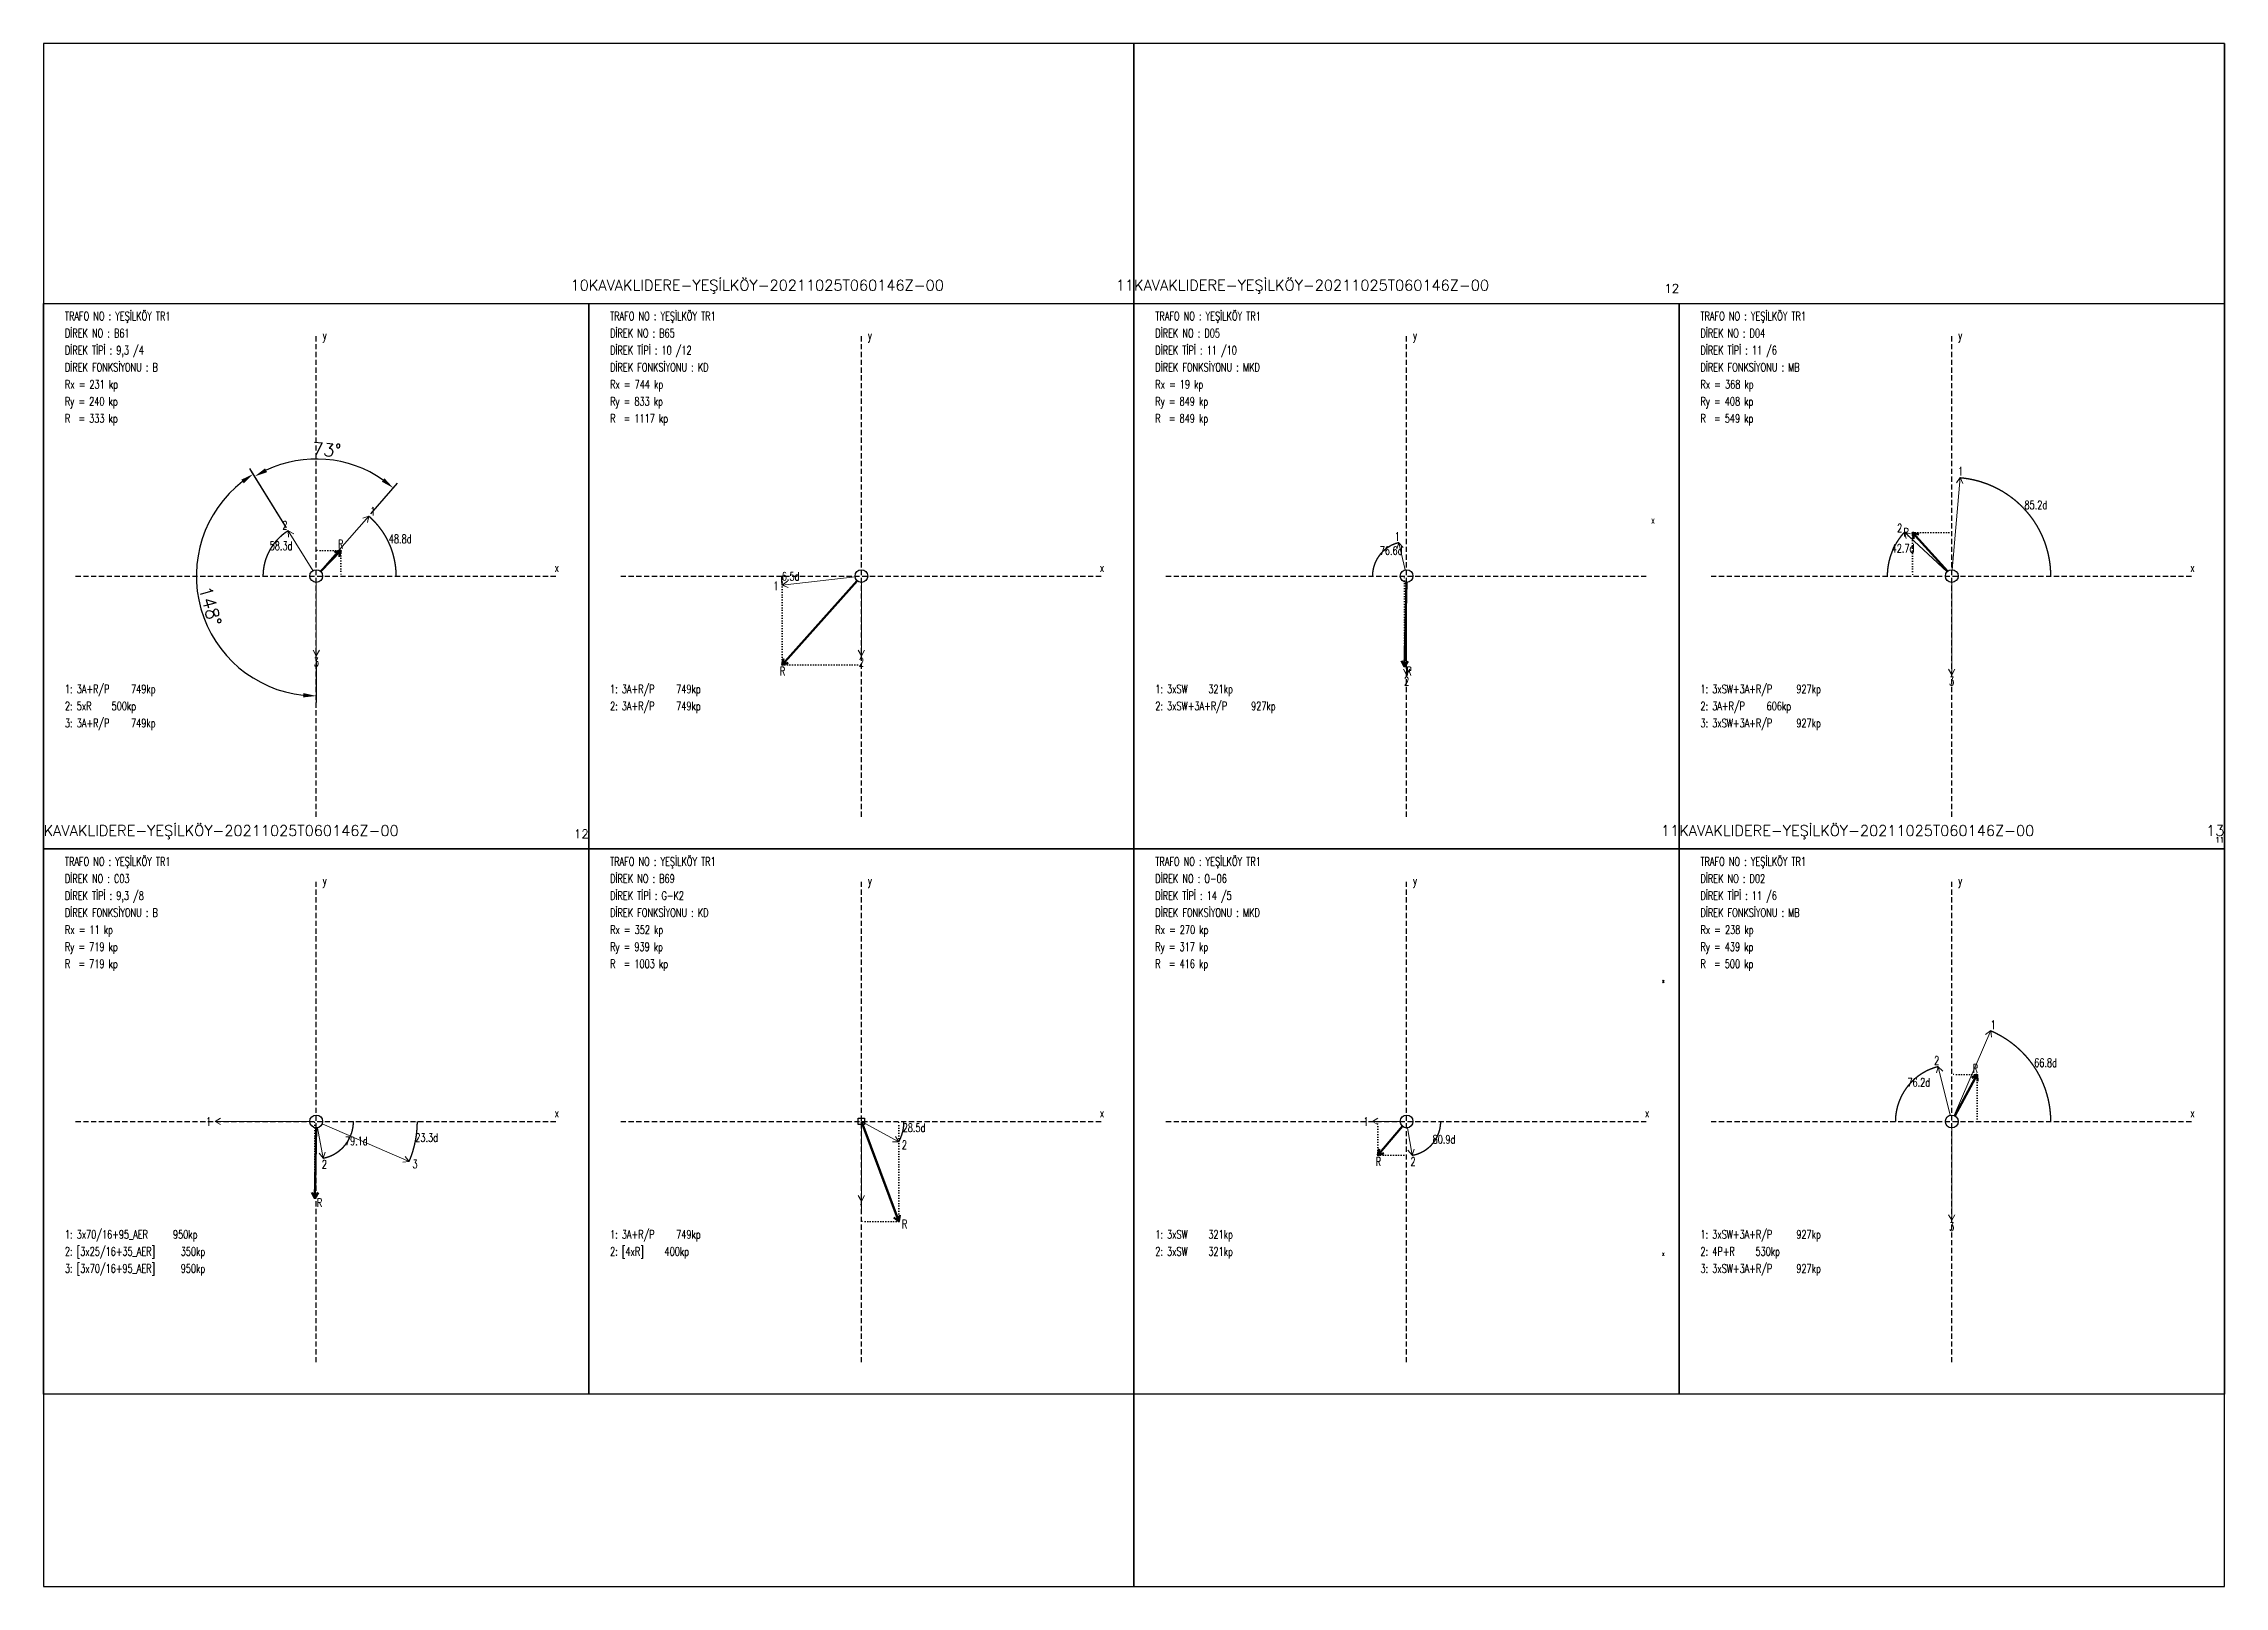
# Model space of a CAD drawing. Header units: millimetres. Extents: x 140 to 2450, y -142 to 155.
# Drawn here: x 2029.8 to 2449.8, y -142.5 to 154.5 of the extents above; entities that cross this region are included whole.
import ezdxf
from ezdxf.enums import TextEntityAlignment as Align

# ---------------------------------------------------------------- set-up
doc = ezdxf.new("R2010")
doc.units = ezdxf.units.MM
doc.header["$PDMODE"] = 3
doc.header["$PDSIZE"] = -0.7
doc.linetypes.add('ACAD_ISO07W100', pattern=[0.2, 0, -0.2])
doc.linetypes.add('DASHDOT', pattern=[0.75, 0.5, -0.25])
doc.styles.get("Standard").update_dxf_attribs({"font": 'RomanS'})
doc.dimstyles.new('ISO-25', dxfattribs={"dimtxt": 2.5, "dimasz": 2.5, "dimexe": 1.25, "dimexo": 0.625, "dimtad": 1, "dimtxsty": 'Standard', "dimcen": 2.5, "dimadec": 0, "dimazin": 2, "dimtfac": 0, "dimtdec": 0, "dimtofl": 0, "dimtmove": 0, "dimatfit": 0, "dimfxl": 1, "dimtzin": 0, "dimarcsym": 0})

msp = doc.modelspace()

# ---------------------------------------------------------------- texts
for p in [(2134.801, 106.972), (2239.801, 106.972), (2029.801, 1.972)]:
    msp.add_text('KAVAKLIDERE-YEŞİLKÖY-20211025T060146Z-00', height=2.05078).set_placement(p)
for s, height, p in [('10', 2.0508, (2134.801, 106.972)), ('11', 2.0508, (2239.801, 106.972)), ('12', 1.6823, (2344.801, 106.53)), ('12', 1.6823, (2134.801, 1.53)), ('11', 1.0254, (2449.801, 0.742))]:
    msp.add_text(s, height=height).set_placement(p, align=Align.RIGHT)
at = {"width": 0.7}
for s, height, p in [('TRAFO NO : YEŞİLKÖY TR1', 1.64062, (2033.903, 102.05)), ('TRAFO NO : YEŞİLKÖY TR1', 1.64062, (2138.903, 102.05)), ('TRAFO NO : YEŞİLKÖY TR1', 1.64062, (2243.903, 102.05)), ('TRAFO NO : YEŞİLKÖY TR1', 1.64062, (2348.903, 102.05)), ('DİREK NO : B61', 1.64062, (2033.903, 98.769)), ('DİREK TİPİ : 9,3 /4', 1.64062, (2033.903, 95.488)), ('DİREK NO : B65', 1.64062, (2138.903, 98.769)), ('DİREK TİPİ : 10 /12', 1.64062, (2138.903, 95.488)), ('DİREK NO : D05', 1.64062, (2243.903, 98.769)), ('DİREK TİPİ : 11 /10', 1.64062, (2243.903, 95.488)), ('DİREK NO : D04', 1.64062, (2348.903, 98.769)), ('DİREK TİPİ : 11 /6', 1.64062, (2348.903, 95.488)), ('DİREK FONKSİYONU : B', 1.64062, (2033.903, 92.206)), ('DİREK FONKSİYONU : KD', 1.64062, (2138.903, 92.206)), ('DİREK FONKSİYONU : MKD', 1.64062, (2243.903, 92.206)), ('DİREK FONKSİYONU : MB', 1.64062, (2348.903, 92.206)), ('Rx = 231 kp', 1.64062, (2033.903, 88.925)), ('Rx = 744 kp', 1.64062, (2138.903, 88.925)), ('Rx = 19 kp', 1.6406, (2243.903, 88.925)), ('Rx = 368 kp', 1.64062, (2348.903, 88.925)), ('Ry = 240 kp', 1.64062, (2033.903, 85.644)), ('Ry = 833 kp', 1.64062, (2138.903, 85.644)), ('Ry = 849 kp', 1.64062, (2243.903, 85.644)), ('Ry = 408 kp', 1.64062, (2348.903, 85.644)), ('R  = 333 kp', 1.64062, (2033.903, 82.363)), ('R  = 1117 kp', 1.64062, (2138.903, 82.363)), ('R  = 849 kp', 1.64062, (2243.903, 82.363)), ('R  = 549 kp', 1.64062, (2348.903, 82.363)), ('1: 3A+R/P    749kp', 1.64062, (2033.903, 30.273)), ('1: 3A+R/P    749kp', 1.64062, (2138.903, 30.273)), ('1: 3xSW    321kp', 1.64062, (2243.903, 30.273)), ('1: 3xSW+3A+R/P    927kp', 1.64062, (2348.903, 30.273)), ('2: 5xR    500kp', 1.64062, (2033.903, 26.992)), ('2: 3A+R/P    749kp', 1.64062, (2138.903, 26.992)), ('2: 3xSW+3A+R/P    927kp', 1.64062, (2243.903, 26.992)), ('2: 3A+R/P    606kp', 1.64062, (2348.903, 26.992)), ('3: 3A+R/P    749kp', 1.64062, (2033.903, 23.71)), ('3: 3xSW+3A+R/P    927kp', 1.64062, (2348.903, 23.71)), ('TRAFO NO : YEŞİLKÖY TR1', 1.64062, (2033.903, -2.95)), ('TRAFO NO : YEŞİLKÖY TR1', 1.64062, (2138.903, -2.95)), ('TRAFO NO : YEŞİLKÖY TR1', 1.64062, (2243.903, -2.95)), ('DİREK NO : C03', 1.64062, (2033.903, -6.231)), ('DİREK TİPİ : 9,3 /8', 1.64062, (2033.903, -9.512)), ('DİREK NO : B69', 1.64062, (2138.903, -6.231)), ('DİREK TİPİ : G-K2', 1.64062, (2138.903, -9.512)), ('DİREK NO : O-06', 1.64062, (2243.903, -6.231)), ('DİREK TİPİ : 14 /5', 1.64062, (2243.903, -9.512)), ('DİREK FONKSİYONU : B', 1.64062, (2033.903, -12.794)), ('DİREK FONKSİYONU : KD', 1.64062, (2138.903, -12.794)), ('DİREK FONKSİYONU : MKD', 1.64062, (2243.903, -12.794)), ('Rx = 11 kp', 1.6406, (2033.903, -16.075)), ('Rx = 352 kp', 1.64062, (2138.903, -16.075)), ('Rx = 270 kp', 1.64062, (2243.903, -16.075)), ('Ry = 719 kp', 1.64062, (2033.903, -19.356)), ('Ry = 939 kp', 1.64062, (2138.903, -19.356)), ('Ry = 317 kp', 1.64062, (2243.903, -19.356)), ('R  = 719 kp', 1.64062, (2033.903, -22.637)), ('R  = 1003 kp', 1.64062, (2138.903, -22.637)), ('R  = 416 kp', 1.64062, (2243.903, -22.637)), ('1: 3x70/16+95_AER    950kp', 1.64062, (2033.903, -74.727)), ('1: 3A+R/P    749kp', 1.64062, (2138.903, -74.727)), ('1: 3xSW    321kp', 1.64062, (2243.903, -74.727)), ('2: [3x25/16+35_AER]    350kp', 1.64062, (2033.903, -78.008)), ('2: [4xR]    400kp', 1.64062, (2138.903, -78.008)), ('2: 3xSW    321kp', 1.64062, (2243.903, -78.008)), ('3: [3x70/16+95_AER]    950kp', 1.64062, (2033.903, -81.29))]:
    msp.add_text(s, height=height, dxfattribs=at).set_placement(p, align=Align.MIDDLE_LEFT)
for s, height, p in [('y', 1.641, (2083.942, 98.359)), ('y', 1.641, (2188.942, 98.359)), ('y', 1.641, (2293.942, 98.359)), ('y', 1.641, (2398.942, 98.359)), ('x', 1.346, (2339.754, 62.79)), ('x', 1.641, (2128.649, 53.652)), ('x', 1.641, (2233.649, 53.652)), ('x', 1.641, (2443.649, 53.652)), ('y', 1.641, (2083.942, -6.641)), ('y', 1.641, (2188.942, -6.641)), ('y', 1.641, (2293.942, -6.641)), ('x', 0.82, (2341.725, -25.919)), ('x', 1.641, (2128.649, -51.348)), ('x', 1.641, (2233.649, -51.348)), ('x', 1.641, (2338.649, -51.348)), ('x', 0.82, (2341.725, -78.419))]:
    msp.add_text(s, height=height, dxfattribs=at).set_placement(p, align=Align.MIDDLE_CENTER)
at = {"lineweight": 15, "width": 0.7}
for s, p in [('1', (2399.001, 72.187)), ('1', (2093.231, 64.479)), ('2', (2076.263, 61.78)), ('1', (2290.492, 59.612)), ('2', (2387.258, 61.276)), ('1', (2170.827, 50.139)), ('3', (2082.301, 35.43)), ('2', (2187.301, 35.43)), ('2', (2292.301, 31.764)), ('3', (2397.301, 31.764)), ('1', (2061.588, -52.989)), ('1', (2284.488, -52.989)), ('2', (2195.592, -57.489)), ('2', (2083.885, -61.247)), ('3', (2101.328, -61.174)), ('2', (2293.542, -60.703)), ('1', (2187.301, -69.57))]:
    msp.add_text(s, height=1.641, dxfattribs=at).set_placement(p, align=Align.MIDDLE_CENTER)
at = {"color": 1, "width": 0.7}
for s, p in [('85.2d', (2411.301, 64.881)), ('48.8d', (2096.282, 58.347)), ('58.3d', (2073.345, 57.004)), ('76.6d', (2287.135, 56.092)), ('42.7d', (2385.72, 56.537)), ('6.5d', (2171.976, 51.143)), ('28.5d', (2195.252, -55.007)), ('79.1d', (2087.834, -57.561)), ('23.3d', (2101.383, -56.919)), ('80.9d', (2297.312, -57.258))]:
    msp.add_text(s, height=1.6406, dxfattribs=at).set_placement(p)
at = {"lineweight": 70, "width": 0.7}
for p in [(2087.011, 58.163), (2388.532, 60.435), (2172.114, 33.695), (2292.771, 33.715), (2286.866, -60.709), (2082.924, -68.616), (2195.631, -72.763)]:
    msp.add_text('R', height=1.641, dxfattribs=at).set_placement(p, align=Align.MIDDLE_CENTER)

# ---------------------------------------------------------------- blocks, each defined once
blk = doc.blocks.new('*D16')
at = {"color": 0, "lineweight": -2, "transparency": 16777216}
for p, q in [((2076.58, 61.27), (2069.79, 72.25)), ((2092.83, 64.02), (2097.98, 69.9))]:
    blk.add_line(p, q, dxfattribs=at)
blk.add_arc((2082.3, 52.01), 22.54, 55.1186, 115.3614, dxfattribs=at)
at = {"color": 0, "transparency": 16777216}
for points in [[(2072.84, 72.01), (2072.45, 72.75), (2070.45, 71.19)], [(2095.45, 70.83), (2094.94, 70.18), (2097.16, 68.96)]]:
    blk.add_solid(points, dxfattribs=at)
at = {"layer": 'Defpoints', "color": 0, "transparency": 16777216}
for p in [(2088.86, 73.58), (2092.42, 63.55), (2076.91, 60.73), (2081.65, 53.06), (2083.11, 52.94)]:
    blk.add_point(p, dxfattribs=at)
at = {"color": 0, "transparency": 16777216, "insert": (2084.33, 76.34), "char_height": 2.5, "attachment_point": 5, "rotation": 355.24}
blk.add_mtext('73°', dxfattribs=at)
blk = doc.blocks.new('*D17')
at = {"color": 0, "lineweight": -2, "transparency": 16777216}
for p, q in [((2076.58, 61.27), (2069.51, 72.71)), ((2082.3, 36.04), (2082.3, 27.68))]:
    blk.add_line(p, q, dxfattribs=at)
blk.add_arc((2082.3, 52.01), 23.08, 127.9274, 263.7916, dxfattribs=at)
at = {"color": 0, "transparency": 16777216}
for points in [[(2067.87, 70.56), (2068.35, 69.88), (2070.17, 71.65)], [(2079.83, 29.48), (2079.78, 28.65), (2082.3, 28.93)]]:
    blk.add_solid(points, dxfattribs=at)
at = {"layer": 'Defpoints', "color": 0, "transparency": 16777216}
for p in [(2076.91, 60.73), (2059.49, 55.56), (2081.65, 53.06), (2082.3, 50.78), (2082.3, 36.66)]:
    blk.add_point(p, dxfattribs=at)
at = {"color": 0, "transparency": 16777216, "insert": (2061.9, 46.22), "char_height": 2.5, "attachment_point": 5, "rotation": 285.8595}
blk.add_mtext('148°', dxfattribs=at)
blk = doc.blocks.new('SFSF')
at = {"linetype": 'DASHDOT', "ltscale": 2}
for p, q in [((2362.03, 376.09), (2362.03, 468.78)), ((2315.68, 422.43), (2408.38, 422.43))]:
    blk.add_line(p, q, dxfattribs=at)
at = {"lineweight": 15}
for p, q in [((2362.51, 423.57), (2369.52, 439.92)), ((2369.52, 439.92), (2368.53, 439.18)), ((2369.52, 439.92), (2369.66, 438.69)), ((2359.43, 432.98), (2359.09, 431.8)), ((2361.73, 423.63), (2359.43, 432.98)), ((2359.43, 432.98), (2360.28, 432.1)), ((2362.03, 421.2), (2362.03, 403.42)), ((2362.03, 403.42), (2361.41, 404.48)), ((2362.03, 403.42), (2362.64, 404.48))]:
    blk.add_line(p, q, dxfattribs=at)
at = {"linetype": 'ACAD_ISO07W100', "ltscale": 2}
for q in [(2362.03, 431.45), (2366.92, 422.43)]:
    blk.add_line((2366.92, 431.45), q, dxfattribs=at)
at = {"lineweight": 70}
for p, q in [((2362.62, 423.52), (2366.92, 431.45)), ((2366.92, 431.45), (2365.87, 430.81)), ((2366.92, 431.45), (2366.95, 430.22))]:
    blk.add_line(p, q, dxfattribs=at)
at = {"flags": 128}
blk.add_lwpolyline([(2309.53, 369.93), (2309.53, 474.93), (2414.53, 474.93), (2414.53, 369.93), (2309.53, 369.93)], close=True, dxfattribs=at)
at = {"color": 1, "flags": 128}
for points in [[(2369.52, 439.92), (2369.52, 439.92), (2369.55, 439.9), (2369.58, 439.89), (2369.61, 439.88), (2369.64, 439.86), (2369.67, 439.85), (2369.7, 439.84), (2369.73, 439.82), (2369.76, 439.81), (2369.79, 439.8), (2369.82, 439.78), (2369.85, 439.77), (2369.88, 439.75), (2369.91, 439.74), (2369.94, 439.73), (2369.97, 439.71), (2370, 439.7), (2370.03, 439.69), (2370.06, 439.67), (2370.09, 439.66), (2370.12, 439.64), (2370.15, 439.63), (2370.18, 439.62), (2370.21, 439.6), (2370.24, 439.59), (2370.27, 439.57), (2370.3, 439.56), (2370.33, 439.54), (2370.36, 439.53), (2370.39, 439.51), (2370.42, 439.5), (2370.45, 439.49), (2370.48, 439.47), (2370.51, 439.46), (2370.54, 439.44), (2370.57, 439.43), (2370.6, 439.41), (2370.63, 439.4), (2370.66, 439.38), (2370.69, 439.37), (2370.72, 439.35), (2370.75, 439.34), (2370.78, 439.32), (2370.81, 439.31), (2370.84, 439.29), (2370.86, 439.27), (2370.89, 439.26), (2370.92, 439.24), (2370.95, 439.23), (2370.98, 439.21), (2371.01, 439.2), (2371.04, 439.18), (2371.07, 439.17), (2371.1, 439.15), (2371.13, 439.13), (2371.16, 439.12), (2371.19, 439.1), (2371.22, 439.09), (2371.24, 439.07), (2371.27, 439.05), (2371.3, 439.04), (2371.33, 439.02), (2371.36, 439), (2371.39, 438.99), (2371.42, 438.97), (2371.45, 438.96), (2371.48, 438.94), (2371.5, 438.92), (2371.53, 438.91), (2371.56, 438.89), (2371.59, 438.87), (2371.62, 438.86), (2371.65, 438.84), (2371.68, 438.82), (2371.71, 438.81), (2371.73, 438.79), (2371.76, 438.77), (2371.79, 438.75), (2371.82, 438.74), (2371.85, 438.72), (2371.88, 438.7), (2371.9, 438.69), (2371.93, 438.67), (2371.96, 438.65), (2371.99, 438.63), (2372.02, 438.62), (2372.05, 438.6), (2372.07, 438.58), (2372.1, 438.56), (2372.13, 438.55), (2372.16, 438.53), (2372.19, 438.51), (2372.21, 438.49), (2372.24, 438.48), (2372.27, 438.46), (2372.3, 438.44), (2372.33, 438.42), (2372.35, 438.4), (2372.38, 438.39), (2372.41, 438.37), (2372.44, 438.35), (2372.47, 438.33), (2372.49, 438.31), (2372.52, 438.3), (2372.55, 438.28), (2372.58, 438.26), (2372.6, 438.24), (2372.63, 438.22), (2372.66, 438.2), (2372.69, 438.18), (2372.71, 438.17), (2372.74, 438.15), (2372.77, 438.13), (2372.8, 438.11), (2372.82, 438.09), (2372.85, 438.07), (2372.88, 438.05), (2372.91, 438.03), (2372.93, 438.02), (2372.96, 438), (2372.99, 437.98), (2373.01, 437.96), (2373.04, 437.94), (2373.07, 437.92), (2373.1, 437.9), (2373.12, 437.88), (2373.15, 437.86), (2373.18, 437.84), (2373.2, 437.82), (2373.23, 437.8), (2373.26, 437.78), (2373.28, 437.76), (2373.31, 437.74), (2373.34, 437.72), (2373.36, 437.7), (2373.39, 437.68), (2373.42, 437.66), (2373.44, 437.65), (2373.47, 437.63), (2373.5, 437.61), (2373.52, 437.59), (2373.55, 437.56), (2373.58, 437.54), (2373.6, 437.52), (2373.63, 437.5), (2373.65, 437.48), (2373.68, 437.46), (2373.71, 437.44), (2373.73, 437.42), (2373.76, 437.4), (2373.79, 437.38), (2373.81, 437.36), (2373.84, 437.34), (2373.86, 437.32), (2373.89, 437.3), (2373.92, 437.28), (2373.94, 437.26), (2373.97, 437.24), (2373.99, 437.22), (2374.02, 437.2), (2374.04, 437.17), (2374.07, 437.15), (2374.1, 437.13), (2374.12, 437.11), (2374.15, 437.09), (2374.17, 437.07), (2374.2, 437.05), (2374.22, 437.03), (2374.25, 437.01), (2374.27, 436.98), (2374.3, 436.96), (2374.33, 436.94), (2374.35, 436.92), (2374.38, 436.9), (2374.4, 436.88), (2374.43, 436.86), (2374.45, 436.83), (2374.48, 436.81), (2374.5, 436.79), (2374.53, 436.77), (2374.55, 436.75), (2374.58, 436.72), (2374.6, 436.7), (2374.63, 436.68), (2374.65, 436.66), (2374.68, 436.64), (2374.7, 436.61), (2374.73, 436.59), (2374.75, 436.57), (2374.77, 436.55), (2374.8, 436.53), (2374.82, 436.5), (2374.85, 436.48), (2374.87, 436.46), (2374.9, 436.44), (2374.92, 436.41), (2374.95, 436.39), (2374.97, 436.37), (2375, 436.35), (2375.02, 436.32), (2375.04, 436.3), (2375.07, 436.28), (2375.09, 436.26), (2375.12, 436.23), (2375.14, 436.21), (2375.16, 436.19), (2375.19, 436.16), (2375.21, 436.14), (2375.24, 436.12), (2375.26, 436.09), (2375.28, 436.07), (2375.31, 436.05), (2375.33, 436.03), (2375.35, 436), (2375.38, 435.98), (2375.4, 435.96), (2375.43, 435.93), (2375.45, 435.91), (2375.47, 435.89), (2375.5, 435.86), (2375.52, 435.84), (2375.54, 435.81), (2375.57, 435.79), (2375.59, 435.77), (2375.61, 435.74), (2375.64, 435.72), (2375.66, 435.7), (2375.68, 435.67), (2375.71, 435.65), (2375.73, 435.62), (2375.75, 435.6), (2375.77, 435.58), (2375.8, 435.55), (2375.82, 435.53), (2375.84, 435.5), (2375.87, 435.48), (2375.89, 435.46), (2375.91, 435.43), (2375.93, 435.41), (2375.96, 435.38), (2375.98, 435.36), (2376, 435.33), (2376.02, 435.31), (2376.05, 435.29), (2376.07, 435.26), (2376.09, 435.24), (2376.11, 435.21), (2376.14, 435.19), (2376.16, 435.16), (2376.18, 435.14), (2376.2, 435.11), (2376.22, 435.09), (2376.25, 435.06), (2376.27, 435.04), (2376.29, 435.01), (2376.31, 434.99), (2376.33, 434.96), (2376.36, 434.94), (2376.38, 434.91), (2376.4, 434.89), (2376.42, 434.86), (2376.44, 434.84), (2376.46, 434.81), (2376.49, 434.79), (2376.51, 434.76), (2376.53, 434.74), (2376.55, 434.71), (2376.57, 434.69), (2376.59, 434.66), (2376.62, 434.64), (2376.64, 434.61), (2376.66, 434.59), (2376.68, 434.56), (2376.7, 434.53), (2376.72, 434.51), (2376.74, 434.48), (2376.76, 434.46), (2376.78, 434.43), (2376.8, 434.41), (2376.83, 434.38), (2376.85, 434.35), (2376.87, 434.33), (2376.89, 434.3), (2376.91, 434.28), (2376.93, 434.25), (2376.95, 434.22), (2376.97, 434.2), (2376.99, 434.17), (2377.01, 434.15), (2377.03, 434.12), (2377.05, 434.09), (2377.07, 434.07), (2377.09, 434.04), (2377.11, 434.02), (2377.13, 433.99), (2377.15, 433.96), (2377.17, 433.94), (2377.19, 433.91), (2377.21, 433.88), (2377.23, 433.86), (2377.25, 433.83), (2377.27, 433.8), (2377.29, 433.78), (2377.31, 433.75), (2377.33, 433.72), (2377.35, 433.7), (2377.37, 433.67), (2377.39, 433.64), (2377.41, 433.62), (2377.43, 433.59), (2377.45, 433.56), (2377.47, 433.54), (2377.49, 433.51), (2377.51, 433.48), (2377.53, 433.45), (2377.55, 433.43), (2377.57, 433.4), (2377.58, 433.37), (2377.6, 433.35), (2377.62, 433.32), (2377.64, 433.29), (2377.66, 433.26), (2377.68, 433.24), (2377.7, 433.21), (2377.72, 433.18), (2377.74, 433.16), (2377.75, 433.13), (2377.77, 433.1), (2377.79, 433.07), (2377.81, 433.05), (2377.83, 433.02), (2377.85, 432.99), (2377.87, 432.96), (2377.88, 432.93), (2377.9, 432.91), (2377.92, 432.88), (2377.94, 432.85), (2377.96, 432.82), (2377.98, 432.8), (2377.99, 432.77), (2378.01, 432.74), (2378.03, 432.71), (2378.05, 432.68), (2378.07, 432.66), (2378.08, 432.63), (2378.1, 432.6), (2378.12, 432.57), (2378.14, 432.54), (2378.15, 432.52), (2378.17, 432.49), (2378.19, 432.46), (2378.21, 432.43), (2378.22, 432.4), (2378.24, 432.38), (2378.26, 432.35), (2378.28, 432.32), (2378.29, 432.29), (2378.31, 432.26), (2378.33, 432.23), (2378.34, 432.2), (2378.36, 432.18), (2378.38, 432.15), (2378.4, 432.12), (2378.41, 432.09), (2378.43, 432.06), (2378.45, 432.03), (2378.46, 432), (2378.48, 431.98), (2378.5, 431.95), (2378.51, 431.92), (2378.53, 431.89), (2378.55, 431.86), (2378.56, 431.83), (2378.58, 431.8), (2378.59, 431.77), (2378.61, 431.75), (2378.63, 431.72), (2378.64, 431.69), (2378.66, 431.66), (2378.68, 431.63), (2378.69, 431.6), (2378.71, 431.57), (2378.72, 431.54), (2378.74, 431.51), (2378.75, 431.48), (2378.77, 431.45), (2378.79, 431.43), (2378.8, 431.4), (2378.82, 431.37), (2378.83, 431.34), (2378.85, 431.31), (2378.86, 431.28), (2378.88, 431.25), (2378.89, 431.22), (2378.91, 431.19), (2378.93, 431.16), (2378.94, 431.13), (2378.96, 431.1), (2378.97, 431.07), (2378.99, 431.04), (2379, 431.01), (2379.02, 430.98), (2379.03, 430.95), (2379.05, 430.92), (2379.06, 430.89), (2379.08, 430.86), (2379.09, 430.84), (2379.1, 430.81), (2379.12, 430.78), (2379.13, 430.75), (2379.15, 430.72), (2379.16, 430.69), (2379.18, 430.66), (2379.19, 430.63), (2379.21, 430.6), (2379.22, 430.57), (2379.23, 430.54), (2379.25, 430.51), (2379.26, 430.48), (2379.28, 430.45), (2379.29, 430.42), (2379.3, 430.39), (2379.32, 430.36), (2379.33, 430.33), (2379.35, 430.3), (2379.36, 430.26), (2379.37, 430.23), (2379.39, 430.2), (2379.4, 430.17), (2379.41, 430.14), (2379.43, 430.11), (2379.44, 430.08), (2379.45, 430.05), (2379.47, 430.02), (2379.48, 429.99), (2379.49, 429.96), (2379.51, 429.93), (2379.52, 429.9), (2379.53, 429.87), (2379.55, 429.84), (2379.56, 429.81), (2379.57, 429.78), (2379.58, 429.75), (2379.6, 429.72), (2379.61, 429.69), (2379.62, 429.66), (2379.63, 429.62), (2379.65, 429.59), (2379.66, 429.56), (2379.67, 429.53), (2379.68, 429.5), (2379.7, 429.47), (2379.71, 429.44), (2379.72, 429.41), (2379.73, 429.38), (2379.75, 429.35), (2379.76, 429.32), (2379.77, 429.29), (2379.78, 429.25), (2379.79, 429.22), (2379.8, 429.19), (2379.82, 429.16), (2379.83, 429.13), (2379.84, 429.1), (2379.85, 429.07), (2379.86, 429.04), (2379.87, 429.01), (2379.89, 428.97), (2379.9, 428.94), (2379.91, 428.91), (2379.92, 428.88), (2379.93, 428.85), (2379.94, 428.82), (2379.95, 428.79), (2379.96, 428.76), (2379.98, 428.72), (2379.99, 428.69), (2380, 428.66), (2380.01, 428.63), (2380.02, 428.6), (2380.03, 428.57), (2380.04, 428.54), (2380.05, 428.5), (2380.06, 428.47), (2380.07, 428.44), (2380.08, 428.41), (2380.09, 428.38), (2380.1, 428.35), (2380.11, 428.32), (2380.12, 428.28), (2380.13, 428.25), (2380.14, 428.22), (2380.15, 428.19), (2380.16, 428.16), (2380.17, 428.13), (2380.18, 428.09), (2380.19, 428.06), (2380.2, 428.03), (2380.21, 428), (2380.22, 427.97), (2380.23, 427.94), (2380.24, 427.9), (2380.25, 427.87), (2380.26, 427.84), (2380.27, 427.81), (2380.28, 427.78), (2380.29, 427.74), (2380.3, 427.71), (2380.31, 427.68), (2380.32, 427.65), (2380.33, 427.62), (2380.34, 427.59), (2380.34, 427.55), (2380.35, 427.52), (2380.36, 427.49), (2380.37, 427.46), (2380.38, 427.43), (2380.39, 427.39), (2380.4, 427.36), (2380.41, 427.33), (2380.41, 427.3), (2380.42, 427.27), (2380.43, 427.23), (2380.44, 427.2), (2380.45, 427.17), (2380.46, 427.14), (2380.46, 427.1), (2380.47, 427.07), (2380.48, 427.04), (2380.49, 427.01), (2380.5, 426.98), (2380.5, 426.94), (2380.51, 426.91), (2380.52, 426.88), (2380.53, 426.85), (2380.53, 426.81), (2380.54, 426.78), (2380.55, 426.75), (2380.56, 426.72), (2380.56, 426.69), (2380.57, 426.65), (2380.58, 426.62), (2380.59, 426.59), (2380.59, 426.56), (2380.6, 426.52), (2380.61, 426.49), (2380.62, 426.46), (2380.62, 426.43), (2380.63, 426.39), (2380.64, 426.36), (2380.64, 426.33), (2380.65, 426.3), (2380.66, 426.26), (2380.66, 426.23), (2380.67, 426.2), (2380.68, 426.17), (2380.68, 426.13), (2380.69, 426.1), (2380.7, 426.07), (2380.7, 426.04), (2380.71, 426), (2380.71, 425.97), (2380.72, 425.94), (2380.73, 425.91), (2380.73, 425.87), (2380.74, 425.84), (2380.74, 425.81), (2380.75, 425.77), (2380.76, 425.74), (2380.76, 425.71), (2380.77, 425.68), (2380.77, 425.64), (2380.78, 425.61), (2380.78, 425.58), (2380.79, 425.55), (2380.8, 425.51), (2380.8, 425.48), (2380.81, 425.45), (2380.81, 425.41), (2380.82, 425.38), (2380.82, 425.35), (2380.83, 425.32), (2380.83, 425.28), (2380.84, 425.25), (2380.84, 425.22), (2380.85, 425.18), (2380.85, 425.15), (2380.86, 425.12), (2380.86, 425.09), (2380.86, 425.05), (2380.87, 425.02), (2380.87, 424.99), (2380.88, 424.95), (2380.88, 424.92), (2380.89, 424.89), (2380.89, 424.86), (2380.9, 424.82), (2380.9, 424.79), (2380.9, 424.76), (2380.91, 424.72), (2380.91, 424.69), (2380.92, 424.66), (2380.92, 424.63), (2380.92, 424.59), (2380.93, 424.56), (2380.93, 424.53), (2380.93, 424.49), (2380.94, 424.46), (2380.94, 424.43), (2380.94, 424.39), (2380.95, 424.36), (2380.95, 424.33), (2380.95, 424.3), (2380.96, 424.26), (2380.96, 424.23), (2380.96, 424.2), (2380.97, 424.16), (2380.97, 424.13), (2380.97, 424.1), (2380.98, 424.06), (2380.98, 424.03), (2380.98, 424), (2380.98, 423.96), (2380.99, 423.93), (2380.99, 423.9), (2380.99, 423.87), (2380.99, 423.83), (2381, 423.8), (2381, 423.77), (2381, 423.73), (2381, 423.7), (2381.01, 423.67), (2381.01, 423.63), (2381.01, 423.6), (2381.01, 423.57), (2381.01, 423.53), (2381.02, 423.5), (2381.02, 423.47), (2381.02, 423.43), (2381.02, 423.4), (2381.02, 423.37), (2381.02, 423.34), (2381.03, 423.3), (2381.03, 423.27), (2381.03, 423.24), (2381.03, 423.2), (2381.03, 423.17), (2381.03, 423.14), (2381.03, 423.1), (2381.04, 423.07), (2381.04, 423.04), (2381.04, 423), (2381.04, 422.97), (2381.04, 422.94), (2381.04, 422.9), (2381.04, 422.87), (2381.04, 422.84), (2381.04, 422.8), (2381.04, 422.77), (2381.04, 422.74), (2381.04, 422.71), (2381.04, 422.67), (2381.04, 422.64), (2381.05, 422.61), (2381.05, 422.57), (2381.05, 422.54), (2381.05, 422.51), (2381.05, 422.47), (2381.05, 422.44), (2381.05, 422.43)], [(2359.43, 432.98), (2359.43, 432.98), (2359.41, 432.98), (2359.39, 432.97), (2359.37, 432.97), (2359.36, 432.96), (2359.34, 432.96), (2359.32, 432.96), (2359.3, 432.95), (2359.28, 432.95), (2359.26, 432.94), (2359.25, 432.94), (2359.23, 432.93), (2359.21, 432.93), (2359.19, 432.92), (2359.17, 432.92), (2359.15, 432.91), (2359.14, 432.91), (2359.12, 432.9), (2359.1, 432.9), (2359.08, 432.89), (2359.06, 432.89), (2359.05, 432.88), (2359.03, 432.88), (2359.01, 432.87), (2358.99, 432.87), (2358.97, 432.86), (2358.95, 432.85), (2358.94, 432.85), (2358.92, 432.84), (2358.9, 432.84), (2358.88, 432.83), (2358.86, 432.83), (2358.85, 432.82), (2358.83, 432.82), (2358.81, 432.81), (2358.79, 432.8), (2358.77, 432.8), (2358.75, 432.79), (2358.74, 432.79), (2358.72, 432.78), (2358.7, 432.78), (2358.68, 432.77), (2358.66, 432.76), (2358.65, 432.76), (2358.63, 432.75), (2358.61, 432.75), (2358.59, 432.74), (2358.57, 432.73), (2358.56, 432.73), (2358.54, 432.72), (2358.52, 432.72), (2358.5, 432.71), (2358.48, 432.7), (2358.47, 432.7), (2358.45, 432.69), (2358.43, 432.69), (2358.41, 432.68), (2358.4, 432.67), (2358.38, 432.67), (2358.36, 432.66), (2358.34, 432.65), (2358.32, 432.65), (2358.31, 432.64), (2358.29, 432.63), (2358.27, 432.63), (2358.25, 432.62), (2358.23, 432.61), (2358.22, 432.61), (2358.2, 432.6), (2358.18, 432.59), (2358.16, 432.59), (2358.15, 432.58), (2358.13, 432.57), (2358.11, 432.57), (2358.09, 432.56), (2358.08, 432.55), (2358.06, 432.55), (2358.04, 432.54), (2358.02, 432.53), (2358, 432.53), (2357.99, 432.52), (2357.97, 432.51), (2357.95, 432.5), (2357.93, 432.5), (2357.92, 432.49), (2357.9, 432.48), (2357.88, 432.48), (2357.86, 432.47), (2357.85, 432.46), (2357.83, 432.45), (2357.81, 432.45), (2357.79, 432.44), (2357.78, 432.43), (2357.76, 432.42), (2357.74, 432.42), (2357.72, 432.41), (2357.71, 432.4), (2357.69, 432.39), (2357.67, 432.39), (2357.66, 432.38), (2357.64, 432.37), (2357.62, 432.36), (2357.6, 432.36), (2357.59, 432.35), (2357.57, 432.34), (2357.55, 432.33), (2357.53, 432.33), (2357.52, 432.32), (2357.5, 432.31), (2357.48, 432.3), (2357.47, 432.29), (2357.45, 432.29), (2357.43, 432.28), (2357.41, 432.27), (2357.4, 432.26), (2357.38, 432.25), (2357.36, 432.25), (2357.34, 432.24), (2357.33, 432.23), (2357.31, 432.22), (2357.29, 432.21), (2357.28, 432.2), (2357.26, 432.2), (2357.24, 432.19), (2357.23, 432.18), (2357.21, 432.17), (2357.19, 432.16), (2357.17, 432.15), (2357.16, 432.15), (2357.14, 432.14), (2357.12, 432.13), (2357.11, 432.12), (2357.09, 432.11), (2357.07, 432.1), (2357.06, 432.09), (2357.04, 432.08), (2357.02, 432.08), (2357.01, 432.07), (2356.99, 432.06), (2356.97, 432.05), (2356.96, 432.04), (2356.94, 432.03), (2356.92, 432.02), (2356.91, 432.01), (2356.89, 432.01), (2356.87, 432), (2356.86, 431.99), (2356.84, 431.98), (2356.82, 431.97), (2356.81, 431.96), (2356.79, 431.95), (2356.77, 431.94), (2356.76, 431.93), (2356.74, 431.92), (2356.72, 431.91), (2356.71, 431.9), (2356.69, 431.9), (2356.67, 431.89), (2356.66, 431.88), (2356.64, 431.87), (2356.62, 431.86), (2356.61, 431.85), (2356.59, 431.84), (2356.57, 431.83), (2356.56, 431.82), (2356.54, 431.81), (2356.52, 431.8), (2356.51, 431.79), (2356.49, 431.78), (2356.48, 431.77), (2356.46, 431.76), (2356.44, 431.75), (2356.43, 431.74), (2356.41, 431.73), (2356.39, 431.72), (2356.38, 431.71), (2356.36, 431.7), (2356.35, 431.69), (2356.33, 431.68), (2356.31, 431.67), (2356.3, 431.66), (2356.28, 431.65), (2356.27, 431.64), (2356.25, 431.63), (2356.23, 431.62), (2356.22, 431.61), (2356.2, 431.6), (2356.19, 431.59), (2356.17, 431.58), (2356.15, 431.57), (2356.14, 431.56), (2356.12, 431.55), (2356.11, 431.54), (2356.09, 431.53), (2356.07, 431.52), (2356.06, 431.51), (2356.04, 431.5), (2356.03, 431.49), (2356.01, 431.48), (2355.99, 431.47), (2355.98, 431.46), (2355.96, 431.45), (2355.95, 431.44), (2355.93, 431.43), (2355.92, 431.42), (2355.9, 431.4), (2355.88, 431.39), (2355.87, 431.38), (2355.85, 431.37), (2355.84, 431.36), (2355.82, 431.35), (2355.81, 431.34), (2355.79, 431.33), (2355.78, 431.32), (2355.76, 431.31), (2355.74, 431.3), (2355.73, 431.29), (2355.71, 431.27), (2355.7, 431.26), (2355.68, 431.25), (2355.67, 431.24), (2355.65, 431.23), (2355.64, 431.22), (2355.62, 431.21), (2355.61, 431.2), (2355.59, 431.19), (2355.58, 431.17), (2355.56, 431.16), (2355.55, 431.15), (2355.53, 431.14), (2355.52, 431.13), (2355.5, 431.12), (2355.48, 431.11), (2355.47, 431.09), (2355.45, 431.08), (2355.44, 431.07), (2355.42, 431.06), (2355.41, 431.05), (2355.39, 431.04), (2355.38, 431.03), (2355.36, 431.01), (2355.35, 431), (2355.33, 430.99), (2355.32, 430.98), (2355.3, 430.97), (2355.29, 430.96), (2355.27, 430.94), (2355.26, 430.93), (2355.25, 430.92), (2355.23, 430.91), (2355.22, 430.9), (2355.2, 430.88), (2355.19, 430.87), (2355.17, 430.86), (2355.16, 430.85), (2355.14, 430.84), (2355.13, 430.82), (2355.11, 430.81), (2355.1, 430.8), (2355.08, 430.79), (2355.07, 430.78), (2355.05, 430.76), (2355.04, 430.75), (2355.03, 430.74), (2355.01, 430.73), (2355, 430.72), (2354.98, 430.7), (2354.97, 430.69), (2354.95, 430.68), (2354.94, 430.67), (2354.92, 430.65), (2354.91, 430.64), (2354.9, 430.63), (2354.88, 430.62), (2354.87, 430.6), (2354.85, 430.59), (2354.84, 430.58), (2354.82, 430.57), (2354.81, 430.55), (2354.8, 430.54), (2354.78, 430.53), (2354.77, 430.52), (2354.75, 430.5), (2354.74, 430.49), (2354.73, 430.48), (2354.71, 430.46), (2354.7, 430.45), (2354.68, 430.44), (2354.67, 430.43), (2354.66, 430.41), (2354.64, 430.4), (2354.63, 430.39), (2354.61, 430.37), (2354.6, 430.36), (2354.59, 430.35), (2354.57, 430.34), (2354.56, 430.32), (2354.55, 430.31), (2354.53, 430.3), (2354.52, 430.28), (2354.5, 430.27), (2354.49, 430.26), (2354.48, 430.24), (2354.46, 430.23), (2354.45, 430.22), (2354.44, 430.2), (2354.42, 430.19), (2354.41, 430.18), (2354.4, 430.16), (2354.38, 430.15), (2354.37, 430.14), (2354.36, 430.12), (2354.34, 430.11), (2354.33, 430.1), (2354.31, 430.08), (2354.3, 430.07), (2354.29, 430.06), (2354.27, 430.04), (2354.26, 430.03), (2354.25, 430.02), (2354.24, 430), (2354.22, 429.99), (2354.21, 429.98), (2354.2, 429.96), (2354.18, 429.95), (2354.17, 429.93), (2354.16, 429.92), (2354.14, 429.91), (2354.13, 429.89), (2354.12, 429.88), (2354.1, 429.87), (2354.09, 429.85), (2354.08, 429.84), (2354.07, 429.82), (2354.05, 429.81), (2354.04, 429.8), (2354.03, 429.78), (2354.01, 429.77), (2354, 429.75), (2353.99, 429.74), (2353.98, 429.73), (2353.96, 429.71), (2353.95, 429.7), (2353.94, 429.68), (2353.93, 429.67), (2353.91, 429.66), (2353.9, 429.64), (2353.89, 429.63), (2353.87, 429.61), (2353.86, 429.6), (2353.85, 429.58), (2353.84, 429.57), (2353.82, 429.56), (2353.81, 429.54), (2353.8, 429.53), (2353.79, 429.51), (2353.78, 429.5), (2353.76, 429.48), (2353.75, 429.47), (2353.74, 429.46), (2353.73, 429.44), (2353.71, 429.43), (2353.7, 429.41), (2353.69, 429.4), (2353.68, 429.38), (2353.67, 429.37), (2353.65, 429.35), (2353.64, 429.34), (2353.63, 429.32), (2353.62, 429.31), (2353.61, 429.29), (2353.59, 429.28), (2353.58, 429.27), (2353.57, 429.25), (2353.56, 429.24), (2353.55, 429.22), (2353.53, 429.21), (2353.52, 429.19), (2353.51, 429.18), (2353.5, 429.16), (2353.49, 429.15), (2353.48, 429.13), (2353.46, 429.12), (2353.45, 429.1), (2353.44, 429.09), (2353.43, 429.07), (2353.42, 429.06), (2353.41, 429.04), (2353.39, 429.03), (2353.38, 429.01), (2353.37, 429), (2353.36, 428.98), (2353.35, 428.97), (2353.34, 428.95), (2353.33, 428.94), (2353.31, 428.92), (2353.3, 428.91), (2353.29, 428.89), (2353.28, 428.88), (2353.27, 428.86), (2353.26, 428.84), (2353.25, 428.83), (2353.24, 428.81), (2353.22, 428.8), (2353.21, 428.78), (2353.2, 428.77), (2353.19, 428.75), (2353.18, 428.74), (2353.17, 428.72), (2353.16, 428.71), (2353.15, 428.69), (2353.14, 428.68), (2353.13, 428.66), (2353.11, 428.64), (2353.1, 428.63), (2353.09, 428.61), (2353.08, 428.6), (2353.07, 428.58), (2353.06, 428.57), (2353.05, 428.55), (2353.04, 428.53), (2353.03, 428.52), (2353.02, 428.5), (2353.01, 428.49), (2353, 428.47), (2352.99, 428.46), (2352.98, 428.44), (2352.97, 428.42), (2352.96, 428.41), (2352.94, 428.39), (2352.93, 428.38), (2352.92, 428.36), (2352.91, 428.35), (2352.9, 428.33), (2352.89, 428.31), (2352.88, 428.3), (2352.87, 428.28), (2352.86, 428.27), (2352.85, 428.25), (2352.84, 428.23), (2352.83, 428.22), (2352.82, 428.2), (2352.81, 428.19), (2352.8, 428.17), (2352.79, 428.15), (2352.78, 428.14), (2352.77, 428.12), (2352.76, 428.1), (2352.75, 428.09), (2352.74, 428.07), (2352.73, 428.06), (2352.72, 428.04), (2352.71, 428.02), (2352.7, 428.01), (2352.69, 427.99), (2352.68, 427.97), (2352.67, 427.96), (2352.66, 427.94), (2352.65, 427.93), (2352.65, 427.91), (2352.64, 427.89), (2352.63, 427.88), (2352.62, 427.86), (2352.61, 427.84), (2352.6, 427.83), (2352.59, 427.81), (2352.58, 427.79), (2352.57, 427.78), (2352.56, 427.76), (2352.55, 427.74), (2352.54, 427.73), (2352.53, 427.71), (2352.52, 427.69), (2352.51, 427.68), (2352.51, 427.66), (2352.5, 427.64), (2352.49, 427.63), (2352.48, 427.61), (2352.47, 427.59), (2352.46, 427.58), (2352.45, 427.56), (2352.44, 427.54), (2352.43, 427.53), (2352.42, 427.51), (2352.42, 427.49), (2352.41, 427.48), (2352.4, 427.46), (2352.39, 427.44), (2352.38, 427.43), (2352.37, 427.41), (2352.36, 427.39), (2352.35, 427.38), (2352.35, 427.36), (2352.34, 427.34), (2352.33, 427.33), (2352.32, 427.31), (2352.31, 427.29), (2352.3, 427.28), (2352.29, 427.26), (2352.29, 427.24), (2352.28, 427.22), (2352.27, 427.21), (2352.26, 427.19), (2352.25, 427.17), (2352.24, 427.16), (2352.24, 427.14), (2352.23, 427.12), (2352.22, 427.1), (2352.21, 427.09), (2352.2, 427.07), (2352.2, 427.05), (2352.19, 427.04), (2352.18, 427.02), (2352.17, 427), (2352.16, 426.98), (2352.16, 426.97), (2352.15, 426.95), (2352.14, 426.93), (2352.13, 426.92), (2352.12, 426.9), (2352.12, 426.88), (2352.11, 426.86), (2352.1, 426.85), (2352.09, 426.83), (2352.09, 426.81), (2352.08, 426.79), (2352.07, 426.78), (2352.06, 426.76), (2352.06, 426.74), (2352.05, 426.72), (2352.04, 426.71), (2352.03, 426.69), (2352.03, 426.67), (2352.02, 426.65), (2352.01, 426.64), (2352, 426.62), (2352, 426.6), (2351.99, 426.58), (2351.98, 426.57), (2351.97, 426.55), (2351.97, 426.53), (2351.96, 426.51), (2351.95, 426.5), (2351.95, 426.48), (2351.94, 426.46), (2351.93, 426.44), (2351.93, 426.43), (2351.92, 426.41), (2351.91, 426.39), (2351.9, 426.37), (2351.9, 426.36), (2351.89, 426.34), (2351.88, 426.32), (2351.88, 426.3), (2351.87, 426.29), (2351.86, 426.27), (2351.86, 426.25), (2351.85, 426.23), (2351.84, 426.21), (2351.84, 426.2), (2351.83, 426.18), (2351.82, 426.16), (2351.82, 426.14), (2351.81, 426.13), (2351.8, 426.11), (2351.8, 426.09), (2351.79, 426.07), (2351.79, 426.05), (2351.78, 426.04), (2351.77, 426.02), (2351.77, 426), (2351.76, 425.98), (2351.75, 425.96), (2351.75, 425.95), (2351.74, 425.93), (2351.74, 425.91), (2351.73, 425.89), (2351.72, 425.87), (2351.72, 425.86), (2351.71, 425.84), (2351.71, 425.82), (2351.7, 425.8), (2351.69, 425.78), (2351.69, 425.77), (2351.68, 425.75), (2351.68, 425.73), (2351.67, 425.71), (2351.67, 425.69), (2351.66, 425.68), (2351.65, 425.66), (2351.65, 425.64), (2351.64, 425.62), (2351.64, 425.6), (2351.63, 425.59), (2351.63, 425.57), (2351.62, 425.55), (2351.62, 425.53), (2351.61, 425.51), (2351.61, 425.49), (2351.6, 425.48), (2351.59, 425.46), (2351.59, 425.44), (2351.58, 425.42), (2351.58, 425.4), (2351.57, 425.39), (2351.57, 425.37), (2351.56, 425.35), (2351.56, 425.33), (2351.55, 425.31), (2351.55, 425.29), (2351.54, 425.28), (2351.54, 425.26), (2351.53, 425.24), (2351.53, 425.22), (2351.52, 425.2), (2351.52, 425.18), (2351.51, 425.17), (2351.51, 425.15), (2351.5, 425.13), (2351.5, 425.11), (2351.5, 425.09), (2351.49, 425.07), (2351.49, 425.06), (2351.48, 425.04), (2351.48, 425.02), (2351.47, 425), (2351.47, 424.98), (2351.46, 424.96), (2351.46, 424.94), (2351.45, 424.93), (2351.45, 424.91), (2351.45, 424.89), (2351.44, 424.87), (2351.44, 424.85), (2351.43, 424.83), (2351.43, 424.82), (2351.43, 424.8), (2351.42, 424.78), (2351.42, 424.76), (2351.41, 424.74), (2351.41, 424.72), (2351.41, 424.7), (2351.4, 424.69), (2351.4, 424.67), (2351.39, 424.65), (2351.39, 424.63), (2351.39, 424.61), (2351.38, 424.59), (2351.38, 424.57), (2351.37, 424.56), (2351.37, 424.54), (2351.37, 424.52), (2351.36, 424.5), (2351.36, 424.48), (2351.36, 424.46), (2351.35, 424.44), (2351.35, 424.43), (2351.35, 424.41), (2351.34, 424.39), (2351.34, 424.37), (2351.34, 424.35), (2351.33, 424.33), (2351.33, 424.31), (2351.33, 424.29), (2351.32, 424.28), (2351.32, 424.26), (2351.32, 424.24), (2351.31, 424.22), (2351.31, 424.2), (2351.31, 424.18), (2351.3, 424.16), (2351.3, 424.15), (2351.3, 424.13), (2351.29, 424.11), (2351.29, 424.09), (2351.29, 424.07), (2351.29, 424.05), (2351.28, 424.03), (2351.28, 424.01), (2351.28, 424), (2351.28, 423.98), (2351.27, 423.96), (2351.27, 423.94), (2351.27, 423.92), (2351.26, 423.9), (2351.26, 423.88), (2351.26, 423.86), (2351.26, 423.84), (2351.25, 423.83), (2351.25, 423.81), (2351.25, 423.79), (2351.25, 423.77), (2351.25, 423.75), (2351.24, 423.73), (2351.24, 423.71), (2351.24, 423.69), (2351.24, 423.68), (2351.23, 423.66), (2351.23, 423.64), (2351.23, 423.62), (2351.23, 423.6), (2351.23, 423.58), (2351.22, 423.56), (2351.22, 423.54), (2351.22, 423.52), (2351.22, 423.51), (2351.22, 423.49), (2351.21, 423.47), (2351.21, 423.45), (2351.21, 423.43), (2351.21, 423.41), (2351.21, 423.39), (2351.21, 423.37), (2351.2, 423.35), (2351.2, 423.34), (2351.2, 423.32), (2351.2, 423.3), (2351.2, 423.28), (2351.2, 423.26), (2351.2, 423.24), (2351.19, 423.22), (2351.19, 423.2), (2351.19, 423.18), (2351.19, 423.17), (2351.19, 423.15), (2351.19, 423.13), (2351.19, 423.11), (2351.19, 423.09), (2351.18, 423.07), (2351.18, 423.05), (2351.18, 423.03), (2351.18, 423.01), (2351.18, 423), (2351.18, 422.98), (2351.18, 422.96), (2351.18, 422.94), (2351.18, 422.92), (2351.18, 422.9), (2351.17, 422.88), (2351.17, 422.86), (2351.17, 422.84), (2351.17, 422.82), (2351.17, 422.81), (2351.17, 422.79), (2351.17, 422.77), (2351.17, 422.75), (2351.17, 422.73), (2351.17, 422.71), (2351.17, 422.69), (2351.17, 422.67), (2351.17, 422.65), (2351.17, 422.64), (2351.17, 422.62), (2351.17, 422.6), (2351.17, 422.58), (2351.17, 422.56), (2351.17, 422.54), (2351.17, 422.52), (2351.17, 422.5), (2351.17, 422.48), (2351.17, 422.46), (2351.17, 422.45), (2351.17, 422.43)]]:
    blk.add_lwpolyline(points, dxfattribs=at)
blk.add_circle((2362.03, 422.43), 1.23)
for s, p in [('11', (2309.53, 477.4)), ('13', (2414.53, 477.4))]:
    blk.add_text(s, height=2.051).set_placement(p, align=Align.RIGHT)
blk.add_text('KAVAKLIDERE-YEŞİLKÖY-20211025T060146Z-00', height=2.0508).set_placement((2309.53, 477.4))
at = {"width": 0.7}
for s, p in [('TRAFO NO : YEŞİLKÖY TR1', (2313.63, 472.47)), ('DİREK NO : D02', (2313.63, 469.19)), ('DİREK TİPİ : 11 /6', (2313.63, 465.91)), ('DİREK FONKSİYONU : MB', (2313.63, 462.63)), ('Rx = 238 kp', (2313.63, 459.35)), ('Ry = 439 kp', (2313.63, 456.07)), ('R  = 500 kp', (2313.63, 452.79)), ('1: 3xSW+3A+R/P    927kp', (2313.63, 400.7)), ('2: 4P+R    530kp', (2313.63, 397.42)), ('3: 3xSW+3A+R/P    927kp', (2313.63, 394.13))]:
    blk.add_text(s, height=1.6406, dxfattribs=at).set_placement(p, align=Align.MIDDLE_LEFT)
for s, p in [('y', (2363.67, 468.78)), ('x', (2408.38, 424.08))]:
    blk.add_text(s, height=1.64, dxfattribs=at).set_placement(p, align=Align.MIDDLE_CENTER)
at = {"lineweight": 15, "width": 0.7}
for s, p in [('1', (2370, 441.05)), ('2', (2359.14, 434.18)), ('3', (2362.03, 402.19))]:
    blk.add_text(s, height=1.64, dxfattribs=at).set_placement(p, align=Align.MIDDLE_CENTER)
at = {"lineweight": 70, "width": 0.7}
blk.add_text('R', height=1.64, dxfattribs=at).set_placement((2366.57, 432.63), align=Align.MIDDLE_CENTER)
at = {"color": 1, "width": 0.7}
for s, p in [('66.8d', (2377.9, 432.91)), ('76.2d', (2353.48, 429.14))]:
    blk.add_text(s, height=1.641, dxfattribs=at).set_placement(p)

# ---------------------------------------------------------------- dimensions: what is measured, and where the dimension line sits
for base, line1, line2, picture, middle in [((2088.862, 73.577), ((2081.654, 53.058), (2076.91, 60.733)), ((2083.112, 52.936), (2092.42, 63.554)), '*D16', (2084.327, 76.344)), ((2059.493, 55.564), ((2082.301, 50.781), (2082.301, 36.661)), ((2081.654, 53.058), (2076.91, 60.733)), '*D17', (2061.9, 46.215))]:
    dim = msp.add_angular_dim_2l(base=base, line1=line1, line2=line2, dimstyle='ISO-25', override={"dimazin": 0, "dimtfac": 1, "dimtdec": 2, "dimtofl": 1, "dimatfit": 3, "dimtzin": 8})
    dim.commit()
    dim.dimension.update_dxf_attribs({"geometry": picture, "text_midpoint": middle})

# ---------------------------------------------------------------- linework, layer by layer
at = {"linetype": 'DASHDOT', "ltscale": 2}
for p, q in [((2082.301, 5.663), (2082.301, 98.359)), ((2187.301, 5.663), (2187.301, 98.359)), ((2292.301, 5.663), (2292.301, 98.359)), ((2397.301, 5.663), (2397.301, 98.359)), ((2035.953, 52.011), (2128.649, 52.011)), ((2140.953, 52.011), (2233.649, 52.011)), ((2245.953, 52.011), (2338.649, 52.011)), ((2350.953, 52.011), (2443.649, 52.011)), ((2082.301, -99.337), (2082.301, -6.641)), ((2187.301, -99.337), (2187.301, -6.641)), ((2292.301, -99.337), (2292.301, -6.641)), ((2035.953, -52.989), (2128.649, -52.989)), ((2140.953, -52.989), (2233.649, -52.989)), ((2245.953, -52.989), (2338.649, -52.989))]:
    msp.add_line(p, q, dxfattribs=at)
at = {"lineweight": 15}
for p, q in [((2397.404, 53.237), (2398.897, 70.961)), ((2398.897, 70.961), (2398.195, 69.95)), ((2398.897, 70.961), (2399.421, 69.847)), ((2083.112, 52.936), (2092.42, 63.554)), ((2092.42, 63.554), (2091.255, 63.158)), ((2092.42, 63.554), (2092.18, 62.347)), ((2081.654, 53.058), (2076.91, 60.733)), ((2076.91, 60.733), (2077.994, 60.15)), ((2076.91, 60.733), (2076.947, 59.503)), ((2396.397, 52.845), (2388.162, 60.441)), ((2388.162, 60.441), (2389.362, 60.171)), ((2388.162, 60.441), (2388.528, 59.267)), ((2290.777, 58.415), (2290.425, 57.236)), ((2292.016, 53.208), (2290.777, 58.415)), ((2290.777, 58.415), (2291.622, 57.521)), ((2082.301, 50.781), (2082.301, 36.661)), ((2186.079, 51.872), (2172.049, 50.278)), ((2172.049, 50.278), (2173.038, 51.01)), ((2187.301, 50.781), (2187.301, 36.661)), ((2292.301, 50.781), (2292.301, 32.994)), ((2397.301, 50.781), (2397.301, 32.994)), ((2172.049, 50.278), (2173.177, 49.787)), ((2082.301, 36.661), (2081.686, 37.727)), ((2082.301, 36.661), (2082.916, 37.727)), ((2187.301, 36.661), (2186.686, 37.727)), ((2187.301, 36.661), (2187.916, 37.727)), ((2292.301, 32.994), (2291.686, 34.06)), ((2292.301, 32.994), (2292.916, 34.06)), ((2397.301, 32.994), (2396.686, 34.06)), ((2397.301, 32.994), (2397.916, 34.06)), ((2062.819, -52.989), (2063.884, -52.374)), ((2081.071, -52.989), (2062.819, -52.989)), ((2062.819, -52.989), (2063.884, -53.604)), ((2082.533, -54.197), (2083.653, -60.038)), ((2083.431, -53.475), (2100.198, -60.688)), ((2187.301, -52.989), (2187.301, -68.339)), ((2187.301, -52.989), (2194.511, -56.902)), ((2285.718, -52.989), (2286.784, -52.374)), ((2291.071, -52.989), (2285.718, -52.989)), ((2285.718, -52.989), (2286.784, -53.604)), ((2292.497, -54.204), (2293.347, -59.488)), ((2194.511, -56.902), (2193.281, -56.934)), ((2194.511, -56.902), (2193.868, -55.853)), ((2293.347, -59.488), (2292.57, -58.534)), ((2293.347, -59.488), (2293.785, -58.339)), ((2083.653, -60.038), (2082.848, -59.108)), ((2083.653, -60.038), (2084.057, -58.876)), ((2100.198, -60.688), (2098.976, -60.832)), ((2100.198, -60.688), (2099.462, -59.702)), ((2187.301, -68.339), (2186.686, -67.273)), ((2187.301, -68.339), (2187.916, -67.273))]:
    msp.add_line(p, q, dxfattribs=at)
at = {"lineweight": 70}
for p, q in [((2396.477, 52.925), (2389.761, 60.372)), ((2389.761, 60.372), (2390.931, 59.992)), ((2389.761, 60.372), (2390.017, 59.168)), ((2083.154, 52.898), (2087.035, 56.933)), ((2087.035, 56.933), (2085.853, 56.591)), ((2087.035, 56.933), (2086.74, 55.738)), ((2186.482, 51.093), (2172.045, 34.923)), ((2292.274, 50.781), (2291.92, 34.604)), ((2172.045, 34.923), (2172.296, 36.128)), ((2172.045, 34.923), (2173.214, 35.309)), ((2291.92, 34.604), (2291.329, 35.683)), ((2291.92, 34.604), (2292.559, 35.656)), ((2082.282, -54.219), (2082.067, -67.732)), ((2187.301, -52.989), (2194.511, -72.253)), ((2291.503, -53.925), (2286.768, -59.483)), ((2286.768, -59.483), (2286.991, -58.273)), ((2286.768, -59.483), (2287.928, -59.071)), ((2082.067, -67.732), (2081.469, -66.657)), ((2082.067, -67.732), (2082.7, -66.676)), ((2194.511, -72.253), (2194.714, -71.039)), ((2194.511, -72.253), (2193.562, -71.471))]:
    msp.add_line(p, q, dxfattribs=at)
at = {"linetype": 'ACAD_ISO07W100', "ltscale": 2}
for p, q in [((2389.761, 60.372), (2389.761, 52.011)), ((2389.761, 60.372), (2397.301, 60.372)), ((2087.035, 56.933), (2082.301, 56.933)), ((2087.035, 56.933), (2087.035, 52.011)), ((2172.045, 34.923), (2172.045, 52.011)), ((2291.92, 34.604), (2291.92, 52.011)), ((2172.045, 34.923), (2187.301, 34.923)), ((2291.92, 34.604), (2292.301, 34.604)), ((2082.067, -67.732), (2082.067, -52.989)), ((2194.511, -72.253), (2194.511, -52.989)), ((2286.768, -59.483), (2286.768, -52.989)), ((2286.768, -59.483), (2292.301, -59.483)), ((2082.067, -67.732), (2082.301, -67.732)), ((2194.511, -72.253), (2187.301, -72.253))]:
    msp.add_line(p, q, dxfattribs=at)
for points in [[(2029.801, 154.511), (2029.801, -142.489), (2239.801, -142.489), (2239.801, 154.511), (2029.801, 154.511)], [(2239.801, 154.511), (2239.801, -142.489), (2449.801, -142.489), (2449.801, 154.511), (2239.801, 154.511)], [(2239.801, 154.511), (2239.801, 104.511)], [(2449.801, 154.511), (2449.801, 104.511)]]:
    msp.add_lwpolyline(points)
at = {"flags": 128}
for points in [[(2029.801, -0.489), (2029.801, 104.511), (2134.801, 104.511), (2134.801, -0.489), (2029.801, -0.489)], [(2134.801, -0.489), (2134.801, 104.511), (2239.801, 104.511), (2239.801, -0.489), (2134.801, -0.489)], [(2239.801, -0.489), (2239.801, 104.511), (2344.801, 104.511), (2344.801, -0.489), (2239.801, -0.489)], [(2344.801, -0.489), (2344.801, 104.511), (2449.801, 104.511), (2449.801, -0.489), (2344.801, -0.489)], [(2029.801, -105.489), (2029.801, -0.489), (2134.801, -0.489), (2134.801, -105.489), (2029.801, -105.489)], [(2134.801, -105.489), (2134.801, -0.489), (2239.801, -0.489), (2239.801, -105.489), (2134.801, -105.489)], [(2239.801, -105.489), (2239.801, -0.489), (2344.801, -0.489), (2344.801, -105.489), (2239.801, -105.489)], [(2186.686, -53.604), (2186.686, -52.374), (2187.916, -52.374), (2187.916, -53.604), (2186.686, -53.604)]]:
    msp.add_lwpolyline(points, close=True, dxfattribs=at)
at = {"color": 1, "flags": 128}
for points in [[(2398.897, 70.961), (2398.897, 70.961), (2398.93, 70.958), (2398.963, 70.955), (2398.996, 70.952), (2399.03, 70.949), (2399.063, 70.946), (2399.096, 70.943), (2399.129, 70.94), (2399.162, 70.936), (2399.195, 70.933), (2399.228, 70.93), (2399.261, 70.926), (2399.294, 70.923), (2399.327, 70.919), (2399.36, 70.916), (2399.393, 70.912), (2399.426, 70.909), (2399.459, 70.905), (2399.492, 70.901), (2399.525, 70.897), (2399.558, 70.893), (2399.591, 70.889), (2399.624, 70.885), (2399.656, 70.881), (2399.689, 70.877), (2399.722, 70.873), (2399.755, 70.869), (2399.788, 70.864), (2399.821, 70.86), (2399.854, 70.856), (2399.887, 70.851), (2399.92, 70.846), (2399.953, 70.842), (2399.985, 70.837), (2400.018, 70.833), (2400.051, 70.828), (2400.084, 70.823), (2400.117, 70.818), (2400.15, 70.813), (2400.182, 70.808), (2400.215, 70.803), (2400.248, 70.798), (2400.281, 70.793), (2400.314, 70.788), (2400.346, 70.782), (2400.379, 70.777), (2400.412, 70.771), (2400.445, 70.766), (2400.477, 70.761), (2400.51, 70.755), (2400.543, 70.749), (2400.575, 70.744), (2400.608, 70.738), (2400.641, 70.732), (2400.674, 70.726), (2400.706, 70.72), (2400.739, 70.714), (2400.771, 70.708), (2400.804, 70.702), (2400.837, 70.696), (2400.869, 70.69), (2400.902, 70.684), (2400.934, 70.677), (2400.967, 70.671), (2401, 70.665), (2401.032, 70.658), (2401.065, 70.651), (2401.097, 70.645), (2401.13, 70.638), (2401.162, 70.632), (2401.195, 70.625), (2401.227, 70.618), (2401.26, 70.611), (2401.292, 70.604), (2401.325, 70.597), (2401.357, 70.59), (2401.389, 70.583), (2401.422, 70.576), (2401.454, 70.569), (2401.487, 70.561), (2401.519, 70.554), (2401.551, 70.547), (2401.584, 70.539), (2401.616, 70.532), (2401.648, 70.524), (2401.681, 70.516), (2401.713, 70.509), (2401.745, 70.501), (2401.778, 70.493), (2401.81, 70.485), (2401.842, 70.478), (2401.874, 70.47), (2401.906, 70.462), (2401.939, 70.454), (2401.971, 70.445), (2402.003, 70.437), (2402.035, 70.429), (2402.067, 70.421), (2402.099, 70.412), (2402.131, 70.404), (2402.164, 70.395), (2402.196, 70.387), (2402.228, 70.378), (2402.26, 70.37), (2402.292, 70.361), (2402.324, 70.352), (2402.356, 70.344), (2402.388, 70.335), (2402.42, 70.326), (2402.452, 70.317), (2402.484, 70.308), (2402.516, 70.299), (2402.548, 70.29), (2402.579, 70.28), (2402.611, 70.271), (2402.643, 70.262), (2402.675, 70.253), (2402.707, 70.243), (2402.739, 70.234), (2402.77, 70.224), (2402.802, 70.215), (2402.834, 70.205), (2402.866, 70.195), (2402.897, 70.186), (2402.929, 70.176), (2402.961, 70.166), (2402.993, 70.156), (2403.024, 70.146), (2403.056, 70.136), (2403.087, 70.126), (2403.119, 70.116), (2403.151, 70.106), (2403.182, 70.095), (2403.214, 70.085), (2403.245, 70.075), (2403.277, 70.064), (2403.308, 70.054), (2403.34, 70.043), (2403.371, 70.033), (2403.403, 70.022), (2403.434, 70.011), (2403.466, 70.001), (2403.497, 69.99), (2403.528, 69.979), (2403.56, 69.968), (2403.591, 69.957), (2403.622, 69.946), (2403.654, 69.935), (2403.685, 69.924), (2403.716, 69.913), (2403.747, 69.902), (2403.779, 69.89), (2403.81, 69.879), (2403.841, 69.868), (2403.872, 69.856), (2403.903, 69.845), (2403.934, 69.833), (2403.965, 69.822), (2403.997, 69.81), (2404.028, 69.798), (2404.059, 69.786), (2404.09, 69.775), (2404.121, 69.763), (2404.152, 69.751), (2404.183, 69.739), (2404.214, 69.727), (2404.244, 69.715), (2404.275, 69.703), (2404.306, 69.69), (2404.337, 69.678), (2404.368, 69.666), (2404.399, 69.653), (2404.429, 69.641), (2404.46, 69.629), (2404.491, 69.616), (2404.522, 69.604), (2404.552, 69.591), (2404.583, 69.578), (2404.614, 69.565), (2404.644, 69.553), (2404.675, 69.54), (2404.705, 69.527), (2404.736, 69.514), (2404.767, 69.501), (2404.797, 69.488), (2404.828, 69.475), (2404.858, 69.462), (2404.888, 69.448), (2404.919, 69.435), (2404.949, 69.422), (2404.98, 69.408), (2405.01, 69.395), (2405.04, 69.382), (2405.071, 69.368), (2405.101, 69.354), (2405.131, 69.341), (2405.161, 69.327), (2405.192, 69.313), (2405.222, 69.3), (2405.252, 69.286), (2405.282, 69.272), (2405.312, 69.258), (2405.342, 69.244), (2405.372, 69.23), (2405.402, 69.216), (2405.432, 69.202), (2405.462, 69.187), (2405.492, 69.173), (2405.522, 69.159), (2405.552, 69.144), (2405.582, 69.13), (2405.612, 69.115), (2405.642, 69.101), (2405.672, 69.086), (2405.701, 69.072), (2405.731, 69.057), (2405.761, 69.042), (2405.791, 69.027), (2405.82, 69.013), (2405.85, 68.998), (2405.88, 68.983), (2405.909, 68.968), (2405.939, 68.953), (2405.968, 68.938), (2405.998, 68.922), (2406.027, 68.907), (2406.057, 68.892), (2406.086, 68.877), (2406.116, 68.861), (2406.145, 68.846), (2406.175, 68.83), (2406.204, 68.815), (2406.233, 68.799), (2406.263, 68.784), (2406.292, 68.768), (2406.321, 68.752), (2406.35, 68.737), (2406.379, 68.721), (2406.409, 68.705), (2406.438, 68.689), (2406.467, 68.673), (2406.496, 68.657), (2406.525, 68.641), (2406.554, 68.625), (2406.583, 68.609), (2406.612, 68.592), (2406.641, 68.576), (2406.67, 68.56), (2406.698, 68.543), (2406.727, 68.527), (2406.756, 68.511), (2406.785, 68.494), (2406.814, 68.477), (2406.842, 68.461), (2406.871, 68.444), (2406.9, 68.427), (2406.928, 68.411), (2406.957, 68.394), (2406.986, 68.377), (2407.014, 68.36), (2407.043, 68.343), (2407.071, 68.326), (2407.1, 68.309), (2407.128, 68.292), (2407.156, 68.275), (2407.185, 68.257), (2407.213, 68.24), (2407.241, 68.223), (2407.27, 68.205), (2407.298, 68.188), (2407.326, 68.171), (2407.354, 68.153), (2407.383, 68.135), (2407.411, 68.118), (2407.439, 68.1), (2407.467, 68.082), (2407.495, 68.065), (2407.523, 68.047), (2407.551, 68.029), (2407.579, 68.011), (2407.607, 67.993), (2407.635, 67.975), (2407.662, 67.957), (2407.69, 67.939), (2407.718, 67.921), (2407.746, 67.903), (2407.773, 67.884), (2407.801, 67.866), (2407.829, 67.848), (2407.856, 67.829), (2407.884, 67.811), (2407.912, 67.792), (2407.939, 67.774), (2407.967, 67.755), (2407.994, 67.737), (2408.022, 67.718), (2408.049, 67.699), (2408.076, 67.68), (2408.104, 67.661), (2408.131, 67.643), (2408.158, 67.624), (2408.185, 67.605), (2408.213, 67.586), (2408.24, 67.567), (2408.267, 67.548), (2408.294, 67.528), (2408.321, 67.509), (2408.348, 67.49), (2408.375, 67.471), (2408.402, 67.451), (2408.429, 67.432), (2408.456, 67.412), (2408.483, 67.393), (2408.51, 67.373), (2408.536, 67.354), (2408.563, 67.334), (2408.59, 67.314), (2408.617, 67.295), (2408.643, 67.275), (2408.67, 67.255), (2408.696, 67.235), (2408.723, 67.215), (2408.75, 67.195), (2408.776, 67.175), (2408.802, 67.155), (2408.829, 67.135), (2408.855, 67.115), (2408.882, 67.095), (2408.908, 67.075), (2408.934, 67.054), (2408.96, 67.034), (2408.987, 67.014), (2409.013, 66.993), (2409.039, 66.973), (2409.065, 66.952), (2409.091, 66.932), (2409.117, 66.911), (2409.143, 66.891), (2409.169, 66.87), (2409.195, 66.849), (2409.221, 66.828), (2409.247, 66.807), (2409.272, 66.787), (2409.298, 66.766), (2409.324, 66.745), (2409.35, 66.724), (2409.375, 66.703), (2409.401, 66.682), (2409.427, 66.66), (2409.452, 66.639), (2409.478, 66.618), (2409.503, 66.597), (2409.529, 66.575), (2409.554, 66.554), (2409.579, 66.533), (2409.605, 66.511), (2409.63, 66.49), (2409.655, 66.468), (2409.68, 66.447), (2409.706, 66.425), (2409.731, 66.403), (2409.756, 66.382), (2409.781, 66.36), (2409.806, 66.338), (2409.831, 66.316), (2409.856, 66.294), (2409.881, 66.272), (2409.906, 66.25), (2409.93, 66.228), (2409.955, 66.206), (2409.98, 66.184), (2410.005, 66.162), (2410.029, 66.14), (2410.054, 66.118), (2410.079, 66.095), (2410.103, 66.073), (2410.128, 66.051), (2410.152, 66.028), (2410.177, 66.006), (2410.201, 65.983), (2410.225, 65.961), (2410.25, 65.938), (2410.274, 65.916), (2410.298, 65.893), (2410.322, 65.87), (2410.347, 65.847), (2410.371, 65.825), (2410.395, 65.802), (2410.419, 65.779), (2410.443, 65.756), (2410.467, 65.733), (2410.491, 65.71), (2410.515, 65.687), (2410.539, 65.664), (2410.562, 65.641), (2410.586, 65.618), (2410.61, 65.594), (2410.634, 65.571), (2410.657, 65.548), (2410.681, 65.525), (2410.704, 65.501), (2410.728, 65.478), (2410.751, 65.454), (2410.775, 65.431), (2410.798, 65.407), (2410.822, 65.384), (2410.845, 65.36), (2410.868, 65.336), (2410.891, 65.313), (2410.915, 65.289), (2410.938, 65.265), (2410.961, 65.241), (2410.984, 65.218), (2411.007, 65.194), (2411.03, 65.17), (2411.053, 65.146), (2411.076, 65.122), (2411.099, 65.098), (2411.121, 65.074), (2411.144, 65.049), (2411.167, 65.025), (2411.19, 65.001), (2411.212, 64.977), (2411.235, 64.952), (2411.257, 64.928), (2411.28, 64.904), (2411.303, 64.879), (2411.325, 64.855), (2411.347, 64.83), (2411.37, 64.806), (2411.392, 64.781), (2411.414, 64.757), (2411.436, 64.732), (2411.459, 64.707), (2411.481, 64.683), (2411.503, 64.658), (2411.525, 64.633), (2411.547, 64.608), (2411.569, 64.583), (2411.591, 64.558), (2411.613, 64.533), (2411.635, 64.508), (2411.656, 64.483), (2411.678, 64.458), (2411.7, 64.433), (2411.721, 64.408), (2411.743, 64.383), (2411.765, 64.358), (2411.786, 64.332), (2411.808, 64.307), (2411.829, 64.282), (2411.85, 64.256), (2411.872, 64.231), (2411.893, 64.205), (2411.914, 64.18), (2411.936, 64.154), (2411.957, 64.129), (2411.978, 64.103), (2411.999, 64.078), (2412.02, 64.052), (2412.041, 64.026), (2412.062, 64.001), (2412.083, 63.975), (2412.104, 63.949), (2412.125, 63.923), (2412.145, 63.897), (2412.166, 63.871), (2412.187, 63.845), (2412.207, 63.819), (2412.228, 63.793), (2412.248, 63.767), (2412.269, 63.741), (2412.289, 63.715), (2412.31, 63.689), (2412.33, 63.663), (2412.35, 63.636), (2412.371, 63.61), (2412.391, 63.584), (2412.411, 63.557), (2412.431, 63.531), (2412.451, 63.505), (2412.471, 63.478), (2412.491, 63.452), (2412.511, 63.425), (2412.531, 63.398), (2412.551, 63.372), (2412.571, 63.345), (2412.591, 63.319), (2412.61, 63.292), (2412.63, 63.265), (2412.65, 63.238), (2412.669, 63.212), (2412.689, 63.185), (2412.708, 63.158), (2412.728, 63.131), (2412.747, 63.104), (2412.766, 63.077), (2412.786, 63.05), (2412.805, 63.023), (2412.824, 62.996), (2412.843, 62.969), (2412.862, 62.942), (2412.881, 62.914), (2412.9, 62.887), (2412.919, 62.86), (2412.938, 62.833), (2412.957, 62.805), (2412.976, 62.778), (2412.995, 62.751), (2413.013, 62.723), (2413.032, 62.696), (2413.051, 62.668), (2413.069, 62.641), (2413.088, 62.613), (2413.106, 62.586), (2413.125, 62.558), (2413.143, 62.531), (2413.161, 62.503), (2413.18, 62.475), (2413.198, 62.447), (2413.216, 62.42), (2413.234, 62.392), (2413.252, 62.364), (2413.27, 62.336), (2413.288, 62.308), (2413.306, 62.28), (2413.324, 62.252), (2413.342, 62.224), (2413.36, 62.196), (2413.378, 62.168), (2413.395, 62.14), (2413.413, 62.112), (2413.431, 62.084), (2413.448, 62.056), (2413.466, 62.028), (2413.483, 62), (2413.501, 61.971), (2413.518, 61.943), (2413.535, 61.915), (2413.553, 61.886), (2413.57, 61.858), (2413.587, 61.83), (2413.604, 61.801), (2413.621, 61.773), (2413.638, 61.744), (2413.655, 61.716), (2413.672, 61.687), (2413.689, 61.658), (2413.706, 61.63), (2413.722, 61.601), (2413.739, 61.572), (2413.756, 61.544), (2413.772, 61.515), (2413.789, 61.486), (2413.805, 61.458), (2413.822, 61.429), (2413.838, 61.4), (2413.855, 61.371), (2413.871, 61.342), (2413.887, 61.313), (2413.904, 61.284), (2413.92, 61.255), (2413.936, 61.226), (2413.952, 61.197), (2413.968, 61.168), (2413.984, 61.139), (2414, 61.11), (2414.016, 61.081), (2414.031, 61.051), (2414.047, 61.022), (2414.063, 60.993), (2414.078, 60.964), (2414.094, 60.934), (2414.11, 60.905), (2414.125, 60.876), (2414.141, 60.846), (2414.156, 60.817), (2414.171, 60.788), (2414.187, 60.758), (2414.202, 60.729), (2414.217, 60.699), (2414.232, 60.67), (2414.247, 60.64), (2414.262, 60.61), (2414.277, 60.581), (2414.292, 60.551), (2414.307, 60.521), (2414.322, 60.492), (2414.337, 60.462), (2414.351, 60.432), (2414.366, 60.403), (2414.381, 60.373), (2414.395, 60.343), (2414.41, 60.313), (2414.424, 60.283), (2414.439, 60.253), (2414.453, 60.223), (2414.467, 60.193), (2414.482, 60.163), (2414.496, 60.133), (2414.51, 60.103), (2414.524, 60.073), (2414.538, 60.043), (2414.552, 60.013), (2414.566, 59.983), (2414.58, 59.953), (2414.594, 59.923), (2414.608, 59.893), (2414.621, 59.862), (2414.635, 59.832), (2414.649, 59.802), (2414.662, 59.772), (2414.676, 59.741), (2414.689, 59.711), (2414.703, 59.681), (2414.716, 59.65), (2414.729, 59.62), (2414.742, 59.589), (2414.756, 59.559), (2414.769, 59.528), (2414.782, 59.498), (2414.795, 59.467), (2414.808, 59.437), (2414.821, 59.406), (2414.834, 59.376), (2414.847, 59.345), (2414.859, 59.314), (2414.872, 59.284), (2414.885, 59.253), (2414.897, 59.222), (2414.91, 59.192), (2414.922, 59.161), (2414.935, 59.13), (2414.947, 59.099), (2414.96, 59.069), (2414.972, 59.038), (2414.984, 59.007), (2414.996, 58.976), (2415.008, 58.945), (2415.02, 58.914), (2415.033, 58.883), (2415.044, 58.852), (2415.056, 58.821), (2415.068, 58.79), (2415.08, 58.759), (2415.092, 58.728), (2415.103, 58.697), (2415.115, 58.666), (2415.127, 58.635), (2415.138, 58.604), (2415.15, 58.573), (2415.161, 58.542), (2415.173, 58.51), (2415.184, 58.479), (2415.195, 58.448), (2415.206, 58.417), (2415.217, 58.386), (2415.229, 58.354), (2415.24, 58.323), (2415.251, 58.292), (2415.262, 58.26), (2415.272, 58.229), (2415.283, 58.198), (2415.294, 58.166), (2415.305, 58.135), (2415.315, 58.103), (2415.326, 58.072), (2415.337, 58.04), (2415.347, 58.009), (2415.357, 57.977), (2415.368, 57.946), (2415.378, 57.914), (2415.388, 57.883), (2415.399, 57.851), (2415.409, 57.82), (2415.419, 57.788), (2415.429, 57.756), (2415.439, 57.725), (2415.449, 57.693), (2415.459, 57.661), (2415.469, 57.63), (2415.478, 57.598), (2415.488, 57.566), (2415.498, 57.534), (2415.507, 57.503), (2415.517, 57.471), (2415.527, 57.439), (2415.536, 57.407), (2415.545, 57.375), (2415.555, 57.344), (2415.564, 57.312), (2415.573, 57.28), (2415.582, 57.248), (2415.591, 57.216), (2415.601, 57.184), (2415.61, 57.152), (2415.618, 57.12), (2415.627, 57.088), (2415.636, 57.056), (2415.645, 57.024), (2415.654, 56.992), (2415.662, 56.96), (2415.671, 56.928), (2415.68, 56.896), (2415.688, 56.864), (2415.696, 56.832), (2415.705, 56.8), (2415.713, 56.768), (2415.721, 56.735), (2415.73, 56.703), (2415.738, 56.671), (2415.746, 56.639), (2415.754, 56.607), (2415.762, 56.575), (2415.77, 56.542), (2415.778, 56.51), (2415.786, 56.478), (2415.793, 56.446), (2415.801, 56.413), (2415.809, 56.381), (2415.816, 56.349), (2415.824, 56.316), (2415.831, 56.284), (2415.839, 56.252), (2415.846, 56.219), (2415.854, 56.187), (2415.861, 56.155), (2415.868, 56.122), (2415.875, 56.09), (2415.882, 56.057), (2415.889, 56.025), (2415.896, 55.992), (2415.903, 55.96), (2415.91, 55.928), (2415.917, 55.895), (2415.924, 55.863), (2415.93, 55.83), (2415.937, 55.798), (2415.943, 55.765), (2415.95, 55.732), (2415.956, 55.7), (2415.963, 55.667), (2415.969, 55.635), (2415.976, 55.602), (2415.982, 55.57), (2415.988, 55.537), (2415.994, 55.504), (2416, 55.472), (2416.006, 55.439), (2416.012, 55.406), (2416.018, 55.374), (2416.024, 55.341), (2416.03, 55.308), (2416.035, 55.276), (2416.041, 55.243), (2416.047, 55.21), (2416.052, 55.178), (2416.058, 55.145), (2416.063, 55.112), (2416.069, 55.079), (2416.074, 55.047), (2416.079, 55.014), (2416.084, 54.981), (2416.089, 54.948), (2416.095, 54.915), (2416.1, 54.883), (2416.105, 54.85), (2416.11, 54.817), (2416.114, 54.784), (2416.119, 54.751), (2416.124, 54.718), (2416.129, 54.686), (2416.133, 54.653), (2416.138, 54.62), (2416.142, 54.587), (2416.147, 54.554), (2416.151, 54.521), (2416.156, 54.488), (2416.16, 54.455), (2416.164, 54.422), (2416.168, 54.39), (2416.172, 54.357), (2416.177, 54.324), (2416.181, 54.291), (2416.184, 54.258), (2416.188, 54.225), (2416.192, 54.192), (2416.196, 54.159), (2416.2, 54.126), (2416.203, 54.093), (2416.207, 54.06), (2416.211, 54.027), (2416.214, 53.994), (2416.217, 53.961), (2416.221, 53.928), (2416.224, 53.895), (2416.227, 53.862), (2416.231, 53.829), (2416.234, 53.796), (2416.237, 53.763), (2416.24, 53.73), (2416.243, 53.697), (2416.246, 53.664), (2416.249, 53.63), (2416.251, 53.597), (2416.254, 53.564), (2416.257, 53.531), (2416.259, 53.498), (2416.262, 53.465), (2416.265, 53.432), (2416.267, 53.399), (2416.269, 53.366), (2416.272, 53.333), (2416.274, 53.3), (2416.276, 53.266), (2416.278, 53.233), (2416.28, 53.2), (2416.283, 53.167), (2416.285, 53.134), (2416.286, 53.101), (2416.288, 53.068), (2416.29, 53.035), (2416.292, 53.001), (2416.294, 52.968), (2416.295, 52.935), (2416.297, 52.902), (2416.298, 52.869), (2416.3, 52.836), (2416.301, 52.802), (2416.303, 52.769), (2416.304, 52.736), (2416.305, 52.703), (2416.306, 52.67), (2416.307, 52.637), (2416.308, 52.603), (2416.309, 52.57), (2416.31, 52.537), (2416.311, 52.504), (2416.312, 52.471), (2416.313, 52.438), (2416.314, 52.404), (2416.314, 52.371), (2416.315, 52.338), (2416.315, 52.305), (2416.316, 52.272), (2416.316, 52.238), (2416.317, 52.205), (2416.317, 52.172), (2416.317, 52.139), (2416.317, 52.106), (2416.318, 52.072), (2416.318, 52.039), (2416.318, 52.011)], [(2092.42, 63.554), (2092.42, 63.554), (2092.44, 63.536), (2092.46, 63.518), (2092.48, 63.501), (2092.5, 63.483), (2092.52, 63.465), (2092.54, 63.447), (2092.56, 63.429), (2092.58, 63.411), (2092.6, 63.393), (2092.62, 63.375), (2092.64, 63.357), (2092.659, 63.339), (2092.679, 63.321), (2092.699, 63.303), (2092.719, 63.285), (2092.738, 63.267), (2092.758, 63.249), (2092.777, 63.23), (2092.797, 63.212), (2092.817, 63.194), (2092.836, 63.175), (2092.856, 63.157), (2092.875, 63.138), (2092.894, 63.12), (2092.914, 63.101), (2092.933, 63.083), (2092.952, 63.064), (2092.972, 63.046), (2092.991, 63.027), (2093.01, 63.008), (2093.029, 62.99), (2093.048, 62.971), (2093.068, 62.952), (2093.087, 62.933), (2093.106, 62.915), (2093.125, 62.896), (2093.144, 62.877), (2093.163, 62.858), (2093.182, 62.839), (2093.2, 62.82), (2093.219, 62.801), (2093.238, 62.782), (2093.257, 62.763), (2093.276, 62.743), (2093.294, 62.724), (2093.313, 62.705), (2093.332, 62.686), (2093.35, 62.667), (2093.369, 62.647), (2093.387, 62.628), (2093.406, 62.609), (2093.424, 62.589), (2093.443, 62.57), (2093.461, 62.55), (2093.48, 62.531), (2093.498, 62.511), (2093.516, 62.492), (2093.535, 62.472), (2093.553, 62.453), (2093.571, 62.433), (2093.589, 62.413), (2093.607, 62.393), (2093.625, 62.374), (2093.644, 62.354), (2093.662, 62.334), (2093.68, 62.314), (2093.698, 62.294), (2093.715, 62.275), (2093.733, 62.255), (2093.751, 62.235), (2093.769, 62.215), (2093.787, 62.195), (2093.805, 62.175), (2093.822, 62.154), (2093.84, 62.134), (2093.858, 62.114), (2093.875, 62.094), (2093.893, 62.074), (2093.91, 62.053), (2093.928, 62.033), (2093.945, 62.013), (2093.963, 61.993), (2093.98, 61.972), (2093.998, 61.952), (2094.015, 61.931), (2094.032, 61.911), (2094.049, 61.89), (2094.067, 61.87), (2094.084, 61.849), (2094.101, 61.829), (2094.118, 61.808), (2094.135, 61.788), (2094.152, 61.767), (2094.169, 61.746), (2094.186, 61.725), (2094.203, 61.705), (2094.22, 61.684), (2094.237, 61.663), (2094.254, 61.642), (2094.271, 61.621), (2094.287, 61.6), (2094.304, 61.579), (2094.321, 61.559), (2094.337, 61.538), (2094.354, 61.517), (2094.371, 61.495), (2094.387, 61.474), (2094.404, 61.453), (2094.42, 61.432), (2094.436, 61.411), (2094.453, 61.39), (2094.469, 61.369), (2094.486, 61.347), (2094.502, 61.326), (2094.518, 61.305), (2094.534, 61.283), (2094.55, 61.262), (2094.567, 61.241), (2094.583, 61.219), (2094.599, 61.198), (2094.615, 61.176), (2094.631, 61.155), (2094.647, 61.133), (2094.662, 61.112), (2094.678, 61.09), (2094.694, 61.068), (2094.71, 61.047), (2094.726, 61.025), (2094.741, 61.003), (2094.757, 60.982), (2094.773, 60.96), (2094.788, 60.938), (2094.804, 60.916), (2094.819, 60.895), (2094.835, 60.873), (2094.85, 60.851), (2094.866, 60.829), (2094.881, 60.807), (2094.896, 60.785), (2094.912, 60.763), (2094.927, 60.741), (2094.942, 60.719), (2094.957, 60.697), (2094.973, 60.675), (2094.988, 60.653), (2095.003, 60.63), (2095.018, 60.608), (2095.033, 60.586), (2095.048, 60.564), (2095.063, 60.542), (2095.077, 60.519), (2095.092, 60.497), (2095.107, 60.475), (2095.122, 60.452), (2095.137, 60.43), (2095.151, 60.407), (2095.166, 60.385), (2095.18, 60.363), (2095.195, 60.34), (2095.21, 60.318), (2095.224, 60.295), (2095.238, 60.272), (2095.253, 60.25), (2095.267, 60.227), (2095.282, 60.205), (2095.296, 60.182), (2095.31, 60.159), (2095.324, 60.137), (2095.338, 60.114), (2095.353, 60.091), (2095.367, 60.068), (2095.381, 60.045), (2095.395, 60.023), (2095.409, 60), (2095.423, 59.977), (2095.436, 59.954), (2095.45, 59.931), (2095.464, 59.908), (2095.478, 59.885), (2095.492, 59.862), (2095.505, 59.839), (2095.519, 59.816), (2095.532, 59.793), (2095.546, 59.77), (2095.56, 59.747), (2095.573, 59.723), (2095.586, 59.7), (2095.6, 59.677), (2095.613, 59.654), (2095.627, 59.631), (2095.64, 59.607), (2095.653, 59.584), (2095.666, 59.561), (2095.679, 59.537), (2095.693, 59.514), (2095.706, 59.491), (2095.719, 59.467), (2095.732, 59.444), (2095.745, 59.42), (2095.758, 59.397), (2095.77, 59.373), (2095.783, 59.35), (2095.796, 59.326), (2095.809, 59.303), (2095.821, 59.279), (2095.834, 59.256), (2095.847, 59.232), (2095.859, 59.208), (2095.872, 59.185), (2095.884, 59.161), (2095.897, 59.137), (2095.909, 59.113), (2095.922, 59.09), (2095.934, 59.066), (2095.946, 59.042), (2095.958, 59.018), (2095.971, 58.994), (2095.983, 58.971), (2095.995, 58.947), (2096.007, 58.923), (2096.019, 58.899), (2096.031, 58.875), (2096.043, 58.851), (2096.055, 58.827), (2096.067, 58.803), (2096.079, 58.779), (2096.091, 58.755), (2096.102, 58.731), (2096.114, 58.707), (2096.126, 58.682), (2096.137, 58.658), (2096.149, 58.634), (2096.16, 58.61), (2096.172, 58.586), (2096.183, 58.562), (2096.195, 58.537), (2096.206, 58.513), (2096.217, 58.489), (2096.229, 58.465), (2096.24, 58.44), (2096.251, 58.416), (2096.262, 58.392), (2096.273, 58.367), (2096.284, 58.343), (2096.296, 58.318), (2096.307, 58.294), (2096.317, 58.269), (2096.328, 58.245), (2096.339, 58.22), (2096.35, 58.196), (2096.361, 58.171), (2096.372, 58.147), (2096.382, 58.122), (2096.393, 58.098), (2096.403, 58.073), (2096.414, 58.048), (2096.425, 58.024), (2096.435, 57.999), (2096.445, 57.975), (2096.456, 57.95), (2096.466, 57.925), (2096.476, 57.9), (2096.487, 57.876), (2096.497, 57.851), (2096.507, 57.826), (2096.517, 57.801), (2096.527, 57.776), (2096.537, 57.752), (2096.547, 57.727), (2096.557, 57.702), (2096.567, 57.677), (2096.577, 57.652), (2096.587, 57.627), (2096.597, 57.602), (2096.606, 57.577), (2096.616, 57.552), (2096.626, 57.527), (2096.635, 57.502), (2096.645, 57.477), (2096.654, 57.452), (2096.664, 57.427), (2096.673, 57.402), (2096.683, 57.377), (2096.692, 57.352), (2096.701, 57.327), (2096.711, 57.302), (2096.72, 57.276), (2096.729, 57.251), (2096.738, 57.226), (2096.747, 57.201), (2096.756, 57.176), (2096.765, 57.15), (2096.774, 57.125), (2096.783, 57.1), (2096.792, 57.075), (2096.801, 57.049), (2096.81, 57.024), (2096.818, 56.999), (2096.827, 56.973), (2096.836, 56.948), (2096.844, 56.923), (2096.853, 56.897), (2096.861, 56.872), (2096.87, 56.846), (2096.878, 56.821), (2096.887, 56.795), (2096.895, 56.77), (2096.903, 56.745), (2096.911, 56.719), (2096.92, 56.694), (2096.928, 56.668), (2096.936, 56.642), (2096.944, 56.617), (2096.952, 56.591), (2096.96, 56.566), (2096.968, 56.54), (2096.976, 56.515), (2096.984, 56.489), (2096.991, 56.463), (2096.999, 56.438), (2097.007, 56.412), (2097.014, 56.386), (2097.022, 56.361), (2097.03, 56.335), (2097.037, 56.309), (2097.045, 56.284), (2097.052, 56.258), (2097.059, 56.232), (2097.067, 56.206), (2097.074, 56.181), (2097.081, 56.155), (2097.089, 56.129), (2097.096, 56.103), (2097.103, 56.077), (2097.11, 56.051), (2097.117, 56.026), (2097.124, 56), (2097.131, 55.974), (2097.138, 55.948), (2097.145, 55.922), (2097.151, 55.896), (2097.158, 55.87), (2097.165, 55.844), (2097.172, 55.818), (2097.178, 55.792), (2097.185, 55.766), (2097.191, 55.74), (2097.198, 55.714), (2097.204, 55.688), (2097.211, 55.662), (2097.217, 55.636), (2097.223, 55.61), (2097.23, 55.584), (2097.236, 55.558), (2097.242, 55.532), (2097.248, 55.506), (2097.254, 55.48), (2097.26, 55.454), (2097.266, 55.428), (2097.272, 55.402), (2097.278, 55.376), (2097.284, 55.349), (2097.29, 55.323), (2097.295, 55.297), (2097.301, 55.271), (2097.307, 55.245), (2097.312, 55.218), (2097.318, 55.192), (2097.323, 55.166), (2097.329, 55.14), (2097.334, 55.114), (2097.34, 55.087), (2097.345, 55.061), (2097.35, 55.035), (2097.356, 55.009), (2097.361, 54.982), (2097.366, 54.956), (2097.371, 54.93), (2097.376, 54.903), (2097.381, 54.877), (2097.386, 54.851), (2097.391, 54.824), (2097.396, 54.798), (2097.401, 54.772), (2097.406, 54.745), (2097.41, 54.719), (2097.415, 54.693), (2097.42, 54.666), (2097.424, 54.64), (2097.429, 54.613), (2097.433, 54.587), (2097.438, 54.561), (2097.442, 54.534), (2097.447, 54.508), (2097.451, 54.481), (2097.455, 54.455), (2097.46, 54.428), (2097.464, 54.402), (2097.468, 54.376), (2097.472, 54.349), (2097.476, 54.323), (2097.48, 54.296), (2097.484, 54.27), (2097.488, 54.243), (2097.492, 54.217), (2097.496, 54.19), (2097.5, 54.164), (2097.503, 54.137), (2097.507, 54.11), (2097.511, 54.084), (2097.514, 54.057), (2097.518, 54.031), (2097.521, 54.004), (2097.525, 53.978), (2097.528, 53.951), (2097.531, 53.925), (2097.535, 53.898), (2097.538, 53.871), (2097.541, 53.845), (2097.544, 53.818), (2097.548, 53.792), (2097.551, 53.765), (2097.554, 53.738), (2097.557, 53.712), (2097.56, 53.685), (2097.563, 53.658), (2097.565, 53.632), (2097.568, 53.605), (2097.571, 53.579), (2097.574, 53.552), (2097.576, 53.525), (2097.579, 53.499), (2097.582, 53.472), (2097.584, 53.445), (2097.587, 53.419), (2097.589, 53.392), (2097.591, 53.365), (2097.594, 53.338), (2097.596, 53.312), (2097.598, 53.285), (2097.6, 53.258), (2097.603, 53.232), (2097.605, 53.205), (2097.607, 53.178), (2097.609, 53.152), (2097.611, 53.125), (2097.613, 53.098), (2097.615, 53.071), (2097.616, 53.045), (2097.618, 53.018), (2097.62, 52.991), (2097.622, 52.964), (2097.623, 52.938), (2097.625, 52.911), (2097.626, 52.884), (2097.628, 52.857), (2097.629, 52.831), (2097.631, 52.804), (2097.632, 52.777), (2097.633, 52.75), (2097.635, 52.724), (2097.636, 52.697), (2097.637, 52.67), (2097.638, 52.643), (2097.639, 52.617), (2097.64, 52.59), (2097.641, 52.563), (2097.642, 52.536), (2097.643, 52.51), (2097.644, 52.483), (2097.645, 52.456), (2097.645, 52.429), (2097.646, 52.402), (2097.647, 52.376), (2097.647, 52.349), (2097.648, 52.322), (2097.649, 52.295), (2097.649, 52.269), (2097.649, 52.242), (2097.65, 52.215), (2097.65, 52.188), (2097.65, 52.161), (2097.651, 52.135), (2097.651, 52.108), (2097.651, 52.081), (2097.651, 52.054), (2097.651, 52.027), (2097.651, 52.011)], [(2076.91, 60.733), (2076.91, 60.733), (2076.895, 60.724), (2076.88, 60.715), (2076.864, 60.705), (2076.849, 60.696), (2076.834, 60.686), (2076.819, 60.676), (2076.804, 60.667), (2076.789, 60.657), (2076.774, 60.648), (2076.759, 60.638), (2076.744, 60.628), (2076.729, 60.619), (2076.714, 60.609), (2076.699, 60.599), (2076.684, 60.589), (2076.669, 60.579), (2076.654, 60.57), (2076.639, 60.56), (2076.624, 60.55), (2076.609, 60.54), (2076.594, 60.53), (2076.579, 60.52), (2076.564, 60.51), (2076.55, 60.5), (2076.535, 60.49), (2076.52, 60.48), (2076.505, 60.47), (2076.49, 60.46), (2076.476, 60.449), (2076.461, 60.439), (2076.446, 60.429), (2076.432, 60.419), (2076.417, 60.409), (2076.402, 60.398), (2076.388, 60.388), (2076.373, 60.378), (2076.358, 60.367), (2076.344, 60.357), (2076.329, 60.347), (2076.315, 60.336), (2076.3, 60.326), (2076.286, 60.315), (2076.271, 60.305), (2076.257, 60.294), (2076.242, 60.284), (2076.228, 60.273), (2076.213, 60.262), (2076.199, 60.252), (2076.185, 60.241), (2076.17, 60.23), (2076.156, 60.22), (2076.142, 60.209), (2076.127, 60.198), (2076.113, 60.187), (2076.099, 60.177), (2076.085, 60.166), (2076.07, 60.155), (2076.056, 60.144), (2076.042, 60.133), (2076.028, 60.122), (2076.014, 60.111), (2076, 60.1), (2075.985, 60.089), (2075.971, 60.078), (2075.957, 60.067), (2075.943, 60.056), (2075.929, 60.045), (2075.915, 60.034), (2075.901, 60.023), (2075.887, 60.011), (2075.873, 60), (2075.859, 59.989), (2075.845, 59.978), (2075.832, 59.966), (2075.818, 59.955), (2075.804, 59.944), (2075.79, 59.932), (2075.776, 59.921), (2075.762, 59.91), (2075.749, 59.898), (2075.735, 59.887), (2075.721, 59.875), (2075.707, 59.864), (2075.694, 59.852), (2075.68, 59.841), (2075.666, 59.829), (2075.653, 59.818), (2075.639, 59.806), (2075.626, 59.794), (2075.612, 59.783), (2075.598, 59.771), (2075.585, 59.759), (2075.571, 59.748), (2075.558, 59.736), (2075.544, 59.724), (2075.531, 59.712), (2075.518, 59.7), (2075.504, 59.689), (2075.491, 59.677), (2075.477, 59.665), (2075.464, 59.653), (2075.451, 59.641), (2075.437, 59.629), (2075.424, 59.617), (2075.411, 59.605), (2075.398, 59.593), (2075.384, 59.581), (2075.371, 59.569), (2075.358, 59.557), (2075.345, 59.544), (2075.332, 59.532), (2075.319, 59.52), (2075.305, 59.508), (2075.292, 59.496), (2075.279, 59.483), (2075.266, 59.471), (2075.253, 59.459), (2075.24, 59.447), (2075.227, 59.434), (2075.214, 59.422), (2075.201, 59.41), (2075.189, 59.397), (2075.176, 59.385), (2075.163, 59.372), (2075.15, 59.36), (2075.137, 59.347), (2075.124, 59.335), (2075.112, 59.322), (2075.099, 59.31), (2075.086, 59.297), (2075.073, 59.285), (2075.061, 59.272), (2075.048, 59.259), (2075.035, 59.247), (2075.023, 59.234), (2075.01, 59.221), (2074.998, 59.208), (2074.985, 59.196), (2074.973, 59.183), (2074.96, 59.17), (2074.948, 59.157), (2074.935, 59.144), (2074.923, 59.132), (2074.91, 59.119), (2074.898, 59.106), (2074.886, 59.093), (2074.873, 59.08), (2074.861, 59.067), (2074.849, 59.054), (2074.836, 59.041), (2074.824, 59.028), (2074.812, 59.015), (2074.8, 59.002), (2074.787, 58.989), (2074.775, 58.975), (2074.763, 58.962), (2074.751, 58.949), (2074.739, 58.936), (2074.727, 58.923), (2074.715, 58.91), (2074.703, 58.896), (2074.691, 58.883), (2074.679, 58.87), (2074.667, 58.856), (2074.655, 58.843), (2074.643, 58.83), (2074.631, 58.816), (2074.619, 58.803), (2074.607, 58.79), (2074.595, 58.776), (2074.584, 58.763), (2074.572, 58.749), (2074.56, 58.736), (2074.548, 58.722), (2074.537, 58.709), (2074.525, 58.695), (2074.513, 58.681), (2074.502, 58.668), (2074.49, 58.654), (2074.479, 58.641), (2074.467, 58.627), (2074.455, 58.613), (2074.444, 58.6), (2074.432, 58.586), (2074.421, 58.572), (2074.41, 58.558), (2074.398, 58.545), (2074.387, 58.531), (2074.375, 58.517), (2074.364, 58.503), (2074.353, 58.489), (2074.341, 58.475), (2074.33, 58.461), (2074.319, 58.447), (2074.308, 58.434), (2074.297, 58.42), (2074.285, 58.406), (2074.274, 58.392), (2074.263, 58.378), (2074.252, 58.364), (2074.241, 58.349), (2074.23, 58.335), (2074.219, 58.321), (2074.208, 58.307), (2074.197, 58.293), (2074.186, 58.279), (2074.175, 58.265), (2074.164, 58.251), (2074.153, 58.236), (2074.142, 58.222), (2074.131, 58.208), (2074.121, 58.194), (2074.11, 58.179), (2074.099, 58.165), (2074.088, 58.151), (2074.078, 58.136), (2074.067, 58.122), (2074.056, 58.108), (2074.046, 58.093), (2074.035, 58.079), (2074.025, 58.064), (2074.014, 58.05), (2074.004, 58.035), (2073.993, 58.021), (2073.983, 58.006), (2073.972, 57.992), (2073.962, 57.977), (2073.951, 57.963), (2073.941, 57.948), (2073.931, 57.934), (2073.92, 57.919), (2073.91, 57.904), (2073.9, 57.89), (2073.889, 57.875), (2073.879, 57.86), (2073.869, 57.846), (2073.859, 57.831), (2073.849, 57.816), (2073.839, 57.801), (2073.828, 57.787), (2073.818, 57.772), (2073.808, 57.757), (2073.798, 57.742), (2073.788, 57.727), (2073.778, 57.712), (2073.768, 57.698), (2073.759, 57.683), (2073.749, 57.668), (2073.739, 57.653), (2073.729, 57.638), (2073.719, 57.623), (2073.709, 57.608), (2073.7, 57.593), (2073.69, 57.578), (2073.68, 57.563), (2073.67, 57.548), (2073.661, 57.533), (2073.651, 57.518), (2073.642, 57.502), (2073.632, 57.487), (2073.622, 57.472), (2073.613, 57.457), (2073.603, 57.442), (2073.594, 57.427), (2073.585, 57.412), (2073.575, 57.396), (2073.566, 57.381), (2073.556, 57.366), (2073.547, 57.351), (2073.538, 57.335), (2073.529, 57.32), (2073.519, 57.305), (2073.51, 57.289), (2073.501, 57.274), (2073.492, 57.259), (2073.483, 57.243), (2073.473, 57.228), (2073.464, 57.212), (2073.455, 57.197), (2073.446, 57.181), (2073.437, 57.166), (2073.428, 57.151), (2073.419, 57.135), (2073.41, 57.12), (2073.401, 57.104), (2073.393, 57.088), (2073.384, 57.073), (2073.375, 57.057), (2073.366, 57.042), (2073.357, 57.026), (2073.349, 57.011), (2073.34, 56.995), (2073.331, 56.979), (2073.323, 56.964), (2073.314, 56.948), (2073.305, 56.932), (2073.297, 56.917), (2073.288, 56.901), (2073.28, 56.885), (2073.271, 56.869), (2073.263, 56.854), (2073.254, 56.838), (2073.246, 56.822), (2073.237, 56.806), (2073.229, 56.79), (2073.221, 56.774), (2073.212, 56.759), (2073.204, 56.743), (2073.196, 56.727), (2073.188, 56.711), (2073.18, 56.695), (2073.171, 56.679), (2073.163, 56.663), (2073.155, 56.647), (2073.147, 56.631), (2073.139, 56.615), (2073.131, 56.599), (2073.123, 56.583), (2073.115, 56.567), (2073.107, 56.551), (2073.099, 56.535), (2073.091, 56.519), (2073.083, 56.503), (2073.076, 56.487), (2073.068, 56.471), (2073.06, 56.455), (2073.052, 56.439), (2073.045, 56.422), (2073.037, 56.406), (2073.029, 56.39), (2073.022, 56.374), (2073.014, 56.358), (2073.006, 56.341), (2072.999, 56.325), (2072.991, 56.309), (2072.984, 56.293), (2072.976, 56.276), (2072.969, 56.26), (2072.962, 56.244), (2072.954, 56.228), (2072.947, 56.211), (2072.94, 56.195), (2072.932, 56.179), (2072.925, 56.162), (2072.918, 56.146), (2072.911, 56.129), (2072.903, 56.113), (2072.896, 56.097), (2072.889, 56.08), (2072.882, 56.064), (2072.875, 56.047), (2072.868, 56.031), (2072.861, 56.014), (2072.854, 55.998), (2072.847, 55.981), (2072.84, 55.965), (2072.833, 55.948), (2072.826, 55.932), (2072.82, 55.915), (2072.813, 55.899), (2072.806, 55.882), (2072.799, 55.866), (2072.793, 55.849), (2072.786, 55.832), (2072.779, 55.816), (2072.773, 55.799), (2072.766, 55.783), (2072.759, 55.766), (2072.753, 55.749), (2072.746, 55.733), (2072.74, 55.716), (2072.733, 55.699), (2072.727, 55.683), (2072.721, 55.666), (2072.714, 55.649), (2072.708, 55.632), (2072.702, 55.616), (2072.695, 55.599), (2072.689, 55.582), (2072.683, 55.565), (2072.677, 55.549), (2072.671, 55.532), (2072.664, 55.515), (2072.658, 55.498), (2072.652, 55.481), (2072.646, 55.464), (2072.64, 55.448), (2072.634, 55.431), (2072.628, 55.414), (2072.622, 55.397), (2072.616, 55.38), (2072.611, 55.363), (2072.605, 55.346), (2072.599, 55.329), (2072.593, 55.312), (2072.587, 55.295), (2072.582, 55.278), (2072.576, 55.261), (2072.57, 55.244), (2072.565, 55.227), (2072.559, 55.21), (2072.554, 55.193), (2072.548, 55.176), (2072.542, 55.159), (2072.537, 55.142), (2072.532, 55.125), (2072.526, 55.108), (2072.521, 55.091), (2072.515, 55.074), (2072.51, 55.057), (2072.505, 55.04), (2072.499, 55.023), (2072.494, 55.006), (2072.489, 54.989), (2072.484, 54.971), (2072.479, 54.954), (2072.474, 54.937), (2072.468, 54.92), (2072.463, 54.903), (2072.458, 54.886), (2072.453, 54.869), (2072.448, 54.851), (2072.443, 54.834), (2072.439, 54.817), (2072.434, 54.8), (2072.429, 54.782), (2072.424, 54.765), (2072.419, 54.748), (2072.414, 54.731), (2072.41, 54.713), (2072.405, 54.696), (2072.4, 54.679), (2072.396, 54.662), (2072.391, 54.644), (2072.387, 54.627), (2072.382, 54.61), (2072.377, 54.592), (2072.373, 54.575), (2072.368, 54.558), (2072.364, 54.54), (2072.36, 54.523), (2072.355, 54.506), (2072.351, 54.488), (2072.347, 54.471), (2072.342, 54.454), (2072.338, 54.436), (2072.334, 54.419), (2072.33, 54.401), (2072.326, 54.384), (2072.321, 54.367), (2072.317, 54.349), (2072.313, 54.332), (2072.309, 54.314), (2072.305, 54.297), (2072.301, 54.279), (2072.297, 54.262), (2072.293, 54.245), (2072.29, 54.227), (2072.286, 54.21), (2072.282, 54.192), (2072.278, 54.175), (2072.274, 54.157), (2072.271, 54.14), (2072.267, 54.122), (2072.263, 54.105), (2072.26, 54.087), (2072.256, 54.07), (2072.252, 54.052), (2072.249, 54.034), (2072.245, 54.017), (2072.242, 53.999), (2072.238, 53.982), (2072.235, 53.964), (2072.232, 53.947), (2072.228, 53.929), (2072.225, 53.912), (2072.222, 53.894), (2072.218, 53.876), (2072.215, 53.859), (2072.212, 53.841), (2072.209, 53.824), (2072.205, 53.806), (2072.202, 53.788), (2072.199, 53.771), (2072.196, 53.753), (2072.193, 53.735), (2072.19, 53.718), (2072.187, 53.7), (2072.184, 53.682), (2072.181, 53.665), (2072.179, 53.647), (2072.176, 53.629), (2072.173, 53.612), (2072.17, 53.594), (2072.167, 53.576), (2072.165, 53.559), (2072.162, 53.541), (2072.159, 53.523), (2072.157, 53.506), (2072.154, 53.488), (2072.152, 53.47), (2072.149, 53.452), (2072.147, 53.435), (2072.144, 53.417), (2072.142, 53.399), (2072.139, 53.382), (2072.137, 53.364), (2072.134, 53.346), (2072.132, 53.328), (2072.13, 53.311), (2072.128, 53.293), (2072.125, 53.275), (2072.123, 53.257), (2072.121, 53.24), (2072.119, 53.222), (2072.117, 53.204), (2072.115, 53.186), (2072.113, 53.168), (2072.111, 53.151), (2072.109, 53.133), (2072.107, 53.115), (2072.105, 53.097), (2072.103, 53.079), (2072.101, 53.062), (2072.099, 53.044), (2072.098, 53.026), (2072.096, 53.008), (2072.094, 52.99), (2072.092, 52.973), (2072.091, 52.955), (2072.089, 52.937), (2072.087, 52.919), (2072.086, 52.901), (2072.084, 52.884), (2072.083, 52.866), (2072.081, 52.848), (2072.08, 52.83), (2072.079, 52.812), (2072.077, 52.794), (2072.076, 52.776), (2072.074, 52.759), (2072.073, 52.741), (2072.072, 52.723), (2072.071, 52.705), (2072.07, 52.687), (2072.068, 52.669), (2072.067, 52.652), (2072.066, 52.634), (2072.065, 52.616), (2072.064, 52.598), (2072.063, 52.58), (2072.062, 52.562), (2072.061, 52.544), (2072.06, 52.526), (2072.059, 52.509), (2072.058, 52.491), (2072.058, 52.473), (2072.057, 52.455), (2072.056, 52.437), (2072.055, 52.419), (2072.055, 52.401), (2072.054, 52.383), (2072.053, 52.366), (2072.053, 52.348), (2072.052, 52.33), (2072.052, 52.312), (2072.051, 52.294), (2072.051, 52.276), (2072.05, 52.258), (2072.05, 52.24), (2072.049, 52.222), (2072.049, 52.204), (2072.049, 52.187), (2072.048, 52.169), (2072.048, 52.151), (2072.048, 52.133), (2072.048, 52.115), (2072.048, 52.097), (2072.047, 52.079), (2072.047, 52.061), (2072.047, 52.043), (2072.047, 52.026), (2072.047, 52.011)], [(2388.162, 60.441), (2388.162, 60.441), (2388.147, 60.425), (2388.133, 60.409), (2388.118, 60.393), (2388.103, 60.377), (2388.089, 60.361), (2388.074, 60.345), (2388.06, 60.329), (2388.045, 60.313), (2388.031, 60.297), (2388.016, 60.281), (2388.002, 60.264), (2387.987, 60.248), (2387.973, 60.232), (2387.959, 60.216), (2387.944, 60.199), (2387.93, 60.183), (2387.916, 60.167), (2387.902, 60.15), (2387.888, 60.134), (2387.873, 60.117), (2387.859, 60.101), (2387.845, 60.084), (2387.831, 60.068), (2387.817, 60.051), (2387.803, 60.035), (2387.789, 60.018), (2387.775, 60.002), (2387.761, 59.985), (2387.747, 59.968), (2387.733, 59.952), (2387.719, 59.935), (2387.706, 59.918), (2387.692, 59.901), (2387.678, 59.885), (2387.664, 59.868), (2387.651, 59.851), (2387.637, 59.834), (2387.623, 59.817), (2387.61, 59.8), (2387.596, 59.783), (2387.583, 59.766), (2387.569, 59.749), (2387.556, 59.732), (2387.542, 59.715), (2387.529, 59.698), (2387.515, 59.681), (2387.502, 59.664), (2387.489, 59.647), (2387.475, 59.63), (2387.462, 59.613), (2387.449, 59.596), (2387.436, 59.578), (2387.422, 59.561), (2387.409, 59.544), (2387.396, 59.527), (2387.383, 59.509), (2387.37, 59.492), (2387.357, 59.475), (2387.344, 59.457), (2387.331, 59.44), (2387.318, 59.423), (2387.305, 59.405), (2387.292, 59.388), (2387.279, 59.37), (2387.266, 59.353), (2387.254, 59.335), (2387.241, 59.318), (2387.228, 59.3), (2387.215, 59.282), (2387.203, 59.265), (2387.19, 59.247), (2387.177, 59.23), (2387.165, 59.212), (2387.152, 59.194), (2387.14, 59.176), (2387.127, 59.159), (2387.115, 59.141), (2387.102, 59.123), (2387.09, 59.105), (2387.078, 59.087), (2387.065, 59.07), (2387.053, 59.052), (2387.041, 59.034), (2387.029, 59.016), (2387.016, 58.998), (2387.004, 58.98), (2386.992, 58.962), (2386.98, 58.944), (2386.968, 58.926), (2386.956, 58.908), (2386.944, 58.89), (2386.932, 58.872), (2386.92, 58.854), (2386.908, 58.836), (2386.896, 58.817), (2386.884, 58.799), (2386.872, 58.781), (2386.86, 58.763), (2386.849, 58.745), (2386.837, 58.726), (2386.825, 58.708), (2386.814, 58.69), (2386.802, 58.671), (2386.79, 58.653), (2386.779, 58.635), (2386.767, 58.616), (2386.756, 58.598), (2386.744, 58.58), (2386.733, 58.561), (2386.721, 58.543), (2386.71, 58.524), (2386.699, 58.506), (2386.687, 58.487), (2386.676, 58.469), (2386.665, 58.45), (2386.654, 58.432), (2386.642, 58.413), (2386.631, 58.394), (2386.62, 58.376), (2386.609, 58.357), (2386.598, 58.338), (2386.587, 58.32), (2386.576, 58.301), (2386.565, 58.282), (2386.554, 58.264), (2386.543, 58.245), (2386.532, 58.226), (2386.521, 58.207), (2386.511, 58.188), (2386.5, 58.169), (2386.489, 58.151), (2386.478, 58.132), (2386.468, 58.113), (2386.457, 58.094), (2386.446, 58.075), (2386.436, 58.056), (2386.425, 58.037), (2386.415, 58.018), (2386.404, 57.999), (2386.394, 57.98), (2386.384, 57.961), (2386.373, 57.942), (2386.363, 57.923), (2386.353, 57.904), (2386.342, 57.885), (2386.332, 57.866), (2386.322, 57.846), (2386.312, 57.827), (2386.302, 57.808), (2386.291, 57.789), (2386.281, 57.77), (2386.271, 57.75), (2386.261, 57.731), (2386.251, 57.712), (2386.241, 57.692), (2386.232, 57.673), (2386.222, 57.654), (2386.212, 57.635), (2386.202, 57.615), (2386.192, 57.596), (2386.183, 57.576), (2386.173, 57.557), (2386.163, 57.538), (2386.154, 57.518), (2386.144, 57.499), (2386.134, 57.479), (2386.125, 57.46), (2386.115, 57.44), (2386.106, 57.421), (2386.097, 57.401), (2386.087, 57.381), (2386.078, 57.362), (2386.068, 57.342), (2386.059, 57.323), (2386.05, 57.303), (2386.041, 57.283), (2386.032, 57.264), (2386.022, 57.244), (2386.013, 57.224), (2386.004, 57.205), (2385.995, 57.185), (2385.986, 57.165), (2385.977, 57.145), (2385.968, 57.126), (2385.959, 57.106), (2385.95, 57.086), (2385.942, 57.066), (2385.933, 57.046), (2385.924, 57.027), (2385.915, 57.007), (2385.907, 56.987), (2385.898, 56.967), (2385.889, 56.947), (2385.881, 56.927), (2385.872, 56.907), (2385.864, 56.887), (2385.855, 56.867), (2385.847, 56.847), (2385.838, 56.827), (2385.83, 56.807), (2385.821, 56.787), (2385.813, 56.767), (2385.805, 56.747), (2385.797, 56.727), (2385.788, 56.707), (2385.78, 56.687), (2385.772, 56.667), (2385.764, 56.647), (2385.756, 56.626), (2385.748, 56.606), (2385.74, 56.586), (2385.732, 56.566), (2385.724, 56.546), (2385.716, 56.526), (2385.708, 56.505), (2385.7, 56.485), (2385.693, 56.465), (2385.685, 56.445), (2385.677, 56.424), (2385.669, 56.404), (2385.662, 56.384), (2385.654, 56.363), (2385.647, 56.343), (2385.639, 56.323), (2385.632, 56.302), (2385.624, 56.282), (2385.617, 56.262), (2385.609, 56.241), (2385.602, 56.221), (2385.595, 56.2), (2385.587, 56.18), (2385.58, 56.159), (2385.573, 56.139), (2385.566, 56.118), (2385.558, 56.098), (2385.551, 56.077), (2385.544, 56.057), (2385.537, 56.036), (2385.53, 56.016), (2385.523, 55.995), (2385.516, 55.975), (2385.509, 55.954), (2385.502, 55.934), (2385.496, 55.913), (2385.489, 55.892), (2385.482, 55.872), (2385.475, 55.851), (2385.469, 55.831), (2385.462, 55.81), (2385.455, 55.789), (2385.449, 55.769), (2385.442, 55.748), (2385.436, 55.727), (2385.429, 55.706), (2385.423, 55.686), (2385.417, 55.665), (2385.41, 55.644), (2385.404, 55.623), (2385.398, 55.603), (2385.391, 55.582), (2385.385, 55.561), (2385.379, 55.54), (2385.373, 55.519), (2385.367, 55.499), (2385.361, 55.478), (2385.355, 55.457), (2385.349, 55.436), (2385.343, 55.415), (2385.337, 55.394), (2385.331, 55.374), (2385.325, 55.353), (2385.319, 55.332), (2385.313, 55.311), (2385.308, 55.29), (2385.302, 55.269), (2385.296, 55.248), (2385.291, 55.227), (2385.285, 55.206), (2385.279, 55.185), (2385.274, 55.164), (2385.268, 55.143), (2385.263, 55.122), (2385.258, 55.101), (2385.252, 55.08), (2385.247, 55.059), (2385.242, 55.038), (2385.236, 55.017), (2385.231, 54.996), (2385.226, 54.975), (2385.221, 54.954), (2385.216, 54.933), (2385.211, 54.912), (2385.206, 54.89), (2385.201, 54.869), (2385.196, 54.848), (2385.191, 54.827), (2385.186, 54.806), (2385.181, 54.785), (2385.176, 54.764), (2385.171, 54.742), (2385.166, 54.721), (2385.162, 54.7), (2385.157, 54.679), (2385.152, 54.658), (2385.148, 54.636), (2385.143, 54.615), (2385.139, 54.594), (2385.134, 54.573), (2385.13, 54.552), (2385.125, 54.53), (2385.121, 54.509), (2385.117, 54.488), (2385.112, 54.467), (2385.108, 54.445), (2385.104, 54.424), (2385.1, 54.403), (2385.096, 54.381), (2385.091, 54.36), (2385.087, 54.339), (2385.083, 54.317), (2385.079, 54.296), (2385.075, 54.275), (2385.071, 54.253), (2385.067, 54.232), (2385.064, 54.211), (2385.06, 54.189), (2385.056, 54.168), (2385.052, 54.147), (2385.049, 54.125), (2385.045, 54.104), (2385.041, 54.082), (2385.038, 54.061), (2385.034, 54.04), (2385.031, 54.018), (2385.027, 53.997), (2385.024, 53.975), (2385.02, 53.954), (2385.017, 53.933), (2385.014, 53.911), (2385.01, 53.89), (2385.007, 53.868), (2385.004, 53.847), (2385.001, 53.825), (2384.997, 53.804), (2384.994, 53.782), (2384.991, 53.761), (2384.988, 53.739), (2384.985, 53.718), (2384.982, 53.696), (2384.979, 53.675), (2384.976, 53.653), (2384.974, 53.632), (2384.971, 53.61), (2384.968, 53.589), (2384.965, 53.567), (2384.963, 53.546), (2384.96, 53.524), (2384.957, 53.503), (2384.955, 53.481), (2384.952, 53.46), (2384.95, 53.438), (2384.947, 53.416), (2384.945, 53.395), (2384.942, 53.373), (2384.94, 53.352), (2384.938, 53.33), (2384.935, 53.309), (2384.933, 53.287), (2384.931, 53.265), (2384.929, 53.244), (2384.927, 53.222), (2384.925, 53.201), (2384.922, 53.179), (2384.92, 53.157), (2384.918, 53.136), (2384.917, 53.114), (2384.915, 53.093), (2384.913, 53.071), (2384.911, 53.049), (2384.909, 53.028), (2384.907, 53.006), (2384.906, 52.984), (2384.904, 52.963), (2384.902, 52.941), (2384.901, 52.92), (2384.899, 52.898), (2384.898, 52.876), (2384.896, 52.855), (2384.895, 52.833), (2384.893, 52.811), (2384.892, 52.79), (2384.891, 52.768), (2384.889, 52.746), (2384.888, 52.725), (2384.887, 52.703), (2384.886, 52.681), (2384.884, 52.66), (2384.883, 52.638), (2384.882, 52.616), (2384.881, 52.595), (2384.88, 52.573), (2384.879, 52.551), (2384.878, 52.53), (2384.877, 52.508), (2384.877, 52.486), (2384.876, 52.465), (2384.875, 52.443), (2384.874, 52.421), (2384.874, 52.399), (2384.873, 52.378), (2384.872, 52.356), (2384.872, 52.334), (2384.871, 52.313), (2384.871, 52.291), (2384.87, 52.269), (2384.87, 52.248), (2384.869, 52.226), (2384.869, 52.204), (2384.869, 52.182), (2384.868, 52.161), (2384.868, 52.139), (2384.868, 52.117), (2384.868, 52.096), (2384.868, 52.074), (2384.868, 52.052), (2384.868, 52.031), (2384.868, 52.011)], [(2290.777, 58.415), (2290.777, 58.415), (2290.766, 58.413), (2290.755, 58.41), (2290.744, 58.407), (2290.732, 58.404), (2290.721, 58.402), (2290.71, 58.399), (2290.699, 58.396), (2290.688, 58.393), (2290.677, 58.391), (2290.666, 58.388), (2290.655, 58.385), (2290.643, 58.382), (2290.632, 58.379), (2290.621, 58.376), (2290.61, 58.373), (2290.599, 58.37), (2290.588, 58.367), (2290.577, 58.364), (2290.566, 58.361), (2290.555, 58.358), (2290.544, 58.355), (2290.532, 58.352), (2290.521, 58.349), (2290.51, 58.346), (2290.499, 58.343), (2290.488, 58.34), (2290.477, 58.336), (2290.466, 58.333), (2290.455, 58.33), (2290.444, 58.327), (2290.433, 58.323), (2290.422, 58.32), (2290.411, 58.317), (2290.4, 58.314), (2290.389, 58.31), (2290.378, 58.307), (2290.367, 58.304), (2290.356, 58.3), (2290.345, 58.297), (2290.334, 58.293), (2290.323, 58.29), (2290.312, 58.286), (2290.301, 58.283), (2290.29, 58.279), (2290.279, 58.276), (2290.268, 58.272), (2290.258, 58.269), (2290.247, 58.265), (2290.236, 58.262), (2290.225, 58.258), (2290.214, 58.254), (2290.203, 58.251), (2290.192, 58.247), (2290.181, 58.243), (2290.17, 58.24), (2290.16, 58.236), (2290.149, 58.232), (2290.138, 58.228), (2290.127, 58.225), (2290.116, 58.221), (2290.105, 58.217), (2290.094, 58.213), (2290.084, 58.209), (2290.073, 58.205), (2290.062, 58.202), (2290.051, 58.198), (2290.04, 58.194), (2290.03, 58.19), (2290.019, 58.186), (2290.008, 58.182), (2289.997, 58.178), (2289.987, 58.174), (2289.976, 58.17), (2289.965, 58.166), (2289.954, 58.162), (2289.944, 58.157), (2289.933, 58.153), (2289.922, 58.149), (2289.911, 58.145), (2289.901, 58.141), (2289.89, 58.137), (2289.879, 58.132), (2289.869, 58.128), (2289.858, 58.124), (2289.847, 58.12), (2289.837, 58.115), (2289.826, 58.111), (2289.815, 58.107), (2289.805, 58.102), (2289.794, 58.098), (2289.783, 58.094), (2289.773, 58.089), (2289.762, 58.085), (2289.752, 58.08), (2289.741, 58.076), (2289.73, 58.071), (2289.72, 58.067), (2289.709, 58.062), (2289.699, 58.058), (2289.688, 58.053), (2289.678, 58.049), (2289.667, 58.044), (2289.657, 58.04), (2289.646, 58.035), (2289.636, 58.03), (2289.625, 58.026), (2289.615, 58.021), (2289.604, 58.016), (2289.594, 58.012), (2289.583, 58.007), (2289.573, 58.002), (2289.562, 57.997), (2289.552, 57.992), (2289.541, 57.988), (2289.531, 57.983), (2289.521, 57.978), (2289.51, 57.973), (2289.5, 57.968), (2289.489, 57.963), (2289.479, 57.958), (2289.469, 57.954), (2289.458, 57.949), (2289.448, 57.944), (2289.438, 57.939), (2289.427, 57.934), (2289.417, 57.929), (2289.407, 57.924), (2289.396, 57.918), (2289.386, 57.913), (2289.376, 57.908), (2289.365, 57.903), (2289.355, 57.898), (2289.345, 57.893), (2289.334, 57.888), (2289.324, 57.883), (2289.314, 57.877), (2289.304, 57.872), (2289.294, 57.867), (2289.283, 57.862), (2289.273, 57.856), (2289.263, 57.851), (2289.253, 57.846), (2289.243, 57.84), (2289.232, 57.835), (2289.222, 57.83), (2289.212, 57.824), (2289.202, 57.819), (2289.192, 57.813), (2289.182, 57.808), (2289.172, 57.803), (2289.161, 57.797), (2289.151, 57.792), (2289.141, 57.786), (2289.131, 57.781), (2289.121, 57.775), (2289.111, 57.77), (2289.101, 57.764), (2289.091, 57.758), (2289.081, 57.753), (2289.071, 57.747), (2289.061, 57.741), (2289.051, 57.736), (2289.041, 57.73), (2289.031, 57.724), (2289.021, 57.719), (2289.011, 57.713), (2289.001, 57.707), (2288.991, 57.701), (2288.981, 57.696), (2288.971, 57.69), (2288.961, 57.684), (2288.952, 57.678), (2288.942, 57.672), (2288.932, 57.666), (2288.922, 57.661), (2288.912, 57.655), (2288.902, 57.649), (2288.892, 57.643), (2288.883, 57.637), (2288.873, 57.631), (2288.863, 57.625), (2288.853, 57.619), (2288.843, 57.613), (2288.834, 57.607), (2288.824, 57.601), (2288.814, 57.595), (2288.804, 57.589), (2288.795, 57.582), (2288.785, 57.576), (2288.775, 57.57), (2288.765, 57.564), (2288.756, 57.558), (2288.746, 57.552), (2288.736, 57.545), (2288.727, 57.539), (2288.717, 57.533), (2288.708, 57.527), (2288.698, 57.52), (2288.688, 57.514), (2288.679, 57.508), (2288.669, 57.501), (2288.66, 57.495), (2288.65, 57.489), (2288.64, 57.482), (2288.631, 57.476), (2288.621, 57.47), (2288.612, 57.463), (2288.602, 57.457), (2288.593, 57.45), (2288.583, 57.444), (2288.574, 57.437), (2288.564, 57.431), (2288.555, 57.424), (2288.545, 57.418), (2288.536, 57.411), (2288.527, 57.405), (2288.517, 57.398), (2288.508, 57.391), (2288.498, 57.385), (2288.489, 57.378), (2288.48, 57.371), (2288.47, 57.365), (2288.461, 57.358), (2288.452, 57.351), (2288.442, 57.345), (2288.433, 57.338), (2288.424, 57.331), (2288.415, 57.324), (2288.405, 57.318), (2288.396, 57.311), (2288.387, 57.304), (2288.378, 57.297), (2288.368, 57.29), (2288.359, 57.283), (2288.35, 57.276), (2288.341, 57.27), (2288.332, 57.263), (2288.322, 57.256), (2288.313, 57.249), (2288.304, 57.242), (2288.295, 57.235), (2288.286, 57.228), (2288.277, 57.221), (2288.268, 57.214), (2288.259, 57.207), (2288.25, 57.2), (2288.24, 57.193), (2288.231, 57.185), (2288.222, 57.178), (2288.213, 57.171), (2288.204, 57.164), (2288.195, 57.157), (2288.186, 57.15), (2288.177, 57.143), (2288.169, 57.135), (2288.16, 57.128), (2288.151, 57.121), (2288.142, 57.114), (2288.133, 57.106), (2288.124, 57.099), (2288.115, 57.092), (2288.106, 57.084), (2288.097, 57.077), (2288.089, 57.07), (2288.08, 57.062), (2288.071, 57.055), (2288.062, 57.048), (2288.053, 57.04), (2288.045, 57.033), (2288.036, 57.025), (2288.027, 57.018), (2288.018, 57.01), (2288.01, 57.003), (2288.001, 56.995), (2287.992, 56.988), (2287.984, 56.98), (2287.975, 56.973), (2287.966, 56.965), (2287.958, 56.958), (2287.949, 56.95), (2287.94, 56.943), (2287.932, 56.935), (2287.923, 56.927), (2287.915, 56.92), (2287.906, 56.912), (2287.897, 56.904), (2287.889, 56.897), (2287.88, 56.889), (2287.872, 56.881), (2287.863, 56.873), (2287.855, 56.866), (2287.846, 56.858), (2287.838, 56.85), (2287.83, 56.842), (2287.821, 56.835), (2287.813, 56.827), (2287.804, 56.819), (2287.796, 56.811), (2287.788, 56.803), (2287.779, 56.795), (2287.771, 56.787), (2287.763, 56.779), (2287.754, 56.772), (2287.746, 56.764), (2287.738, 56.756), (2287.729, 56.748), (2287.721, 56.74), (2287.713, 56.732), (2287.705, 56.724), (2287.696, 56.716), (2287.688, 56.708), (2287.68, 56.7), (2287.672, 56.691), (2287.664, 56.683), (2287.656, 56.675), (2287.647, 56.667), (2287.639, 56.659), (2287.631, 56.651), (2287.623, 56.643), (2287.615, 56.635), (2287.607, 56.626), (2287.599, 56.618), (2287.591, 56.61), (2287.583, 56.602), (2287.575, 56.593), (2287.567, 56.585), (2287.559, 56.577), (2287.551, 56.569), (2287.543, 56.56), (2287.535, 56.552), (2287.527, 56.544), (2287.519, 56.535), (2287.511, 56.527), (2287.503, 56.519), (2287.496, 56.51), (2287.488, 56.502), (2287.48, 56.494), (2287.472, 56.485), (2287.464, 56.477), (2287.457, 56.468), (2287.449, 56.46), (2287.441, 56.451), (2287.433, 56.443), (2287.426, 56.434), (2287.418, 56.426), (2287.41, 56.417), (2287.402, 56.409), (2287.395, 56.4), (2287.387, 56.392), (2287.379, 56.383), (2287.372, 56.374), (2287.364, 56.366), (2287.357, 56.357), (2287.349, 56.349), (2287.342, 56.34), (2287.334, 56.331), (2287.326, 56.323), (2287.319, 56.314), (2287.311, 56.305), (2287.304, 56.296), (2287.296, 56.288), (2287.289, 56.279), (2287.282, 56.27), (2287.274, 56.261), (2287.267, 56.253), (2287.259, 56.244), (2287.252, 56.235), (2287.245, 56.226), (2287.237, 56.217), (2287.23, 56.209), (2287.223, 56.2), (2287.215, 56.191), (2287.208, 56.182), (2287.201, 56.173), (2287.193, 56.164), (2287.186, 56.155), (2287.179, 56.146), (2287.172, 56.137), (2287.165, 56.128), (2287.157, 56.119), (2287.15, 56.11), (2287.143, 56.101), (2287.136, 56.092), (2287.129, 56.083), (2287.122, 56.074), (2287.115, 56.065), (2287.108, 56.056), (2287.101, 56.047), (2287.094, 56.038), (2287.086, 56.029), (2287.079, 56.02), (2287.073, 56.011), (2287.066, 56.002), (2287.059, 55.993), (2287.052, 55.983), (2287.045, 55.974), (2287.038, 55.965), (2287.031, 55.956), (2287.024, 55.947), (2287.017, 55.937), (2287.01, 55.928), (2287.003, 55.919), (2286.997, 55.91), (2286.99, 55.9), (2286.983, 55.891), (2286.976, 55.882), (2286.97, 55.873), (2286.963, 55.863), (2286.956, 55.854), (2286.949, 55.845), (2286.943, 55.835), (2286.936, 55.826), (2286.929, 55.816), (2286.923, 55.807), (2286.916, 55.798), (2286.91, 55.788), (2286.903, 55.779), (2286.896, 55.769), (2286.89, 55.76), (2286.883, 55.751), (2286.877, 55.741), (2286.87, 55.732), (2286.864, 55.722), (2286.857, 55.713), (2286.851, 55.703), (2286.844, 55.694), (2286.838, 55.684), (2286.832, 55.675), (2286.825, 55.665), (2286.819, 55.655), (2286.813, 55.646), (2286.806, 55.636), (2286.8, 55.627), (2286.794, 55.617), (2286.787, 55.607), (2286.781, 55.598), (2286.775, 55.588), (2286.769, 55.579), (2286.762, 55.569), (2286.756, 55.559), (2286.75, 55.55), (2286.744, 55.54), (2286.738, 55.53), (2286.732, 55.52), (2286.725, 55.511), (2286.719, 55.501), (2286.713, 55.491), (2286.707, 55.481), (2286.701, 55.472), (2286.695, 55.462), (2286.689, 55.452), (2286.683, 55.442), (2286.677, 55.433), (2286.671, 55.423), (2286.665, 55.413), (2286.659, 55.403), (2286.653, 55.393), (2286.647, 55.383), (2286.642, 55.373), (2286.636, 55.364), (2286.63, 55.354), (2286.624, 55.344), (2286.618, 55.334), (2286.612, 55.324), (2286.607, 55.314), (2286.601, 55.304), (2286.595, 55.294), (2286.589, 55.284), (2286.584, 55.274), (2286.578, 55.264), (2286.572, 55.254), (2286.567, 55.244), (2286.561, 55.234), (2286.555, 55.224), (2286.55, 55.214), (2286.544, 55.204), (2286.539, 55.194), (2286.533, 55.184), (2286.528, 55.174), (2286.522, 55.164), (2286.517, 55.154), (2286.511, 55.144), (2286.506, 55.133), (2286.5, 55.123), (2286.495, 55.113), (2286.489, 55.103), (2286.484, 55.093), (2286.479, 55.083), (2286.473, 55.073), (2286.468, 55.062), (2286.463, 55.052), (2286.457, 55.042), (2286.452, 55.032), (2286.447, 55.022), (2286.442, 55.011), (2286.436, 55.001), (2286.431, 54.991), (2286.426, 54.981), (2286.421, 54.97), (2286.416, 54.96), (2286.411, 54.95), (2286.405, 54.94), (2286.4, 54.929), (2286.395, 54.919), (2286.39, 54.909), (2286.385, 54.898), (2286.38, 54.888), (2286.375, 54.878), (2286.37, 54.867), (2286.365, 54.857), (2286.36, 54.847), (2286.355, 54.836), (2286.35, 54.826), (2286.345, 54.816), (2286.34, 54.805), (2286.336, 54.795), (2286.331, 54.784), (2286.326, 54.774), (2286.321, 54.763), (2286.316, 54.753), (2286.312, 54.743), (2286.307, 54.732), (2286.302, 54.722), (2286.297, 54.711), (2286.293, 54.701), (2286.288, 54.69), (2286.283, 54.68), (2286.279, 54.669), (2286.274, 54.659), (2286.269, 54.648), (2286.265, 54.638), (2286.26, 54.627), (2286.256, 54.617), (2286.251, 54.606), (2286.247, 54.595), (2286.242, 54.585), (2286.238, 54.574), (2286.233, 54.564), (2286.229, 54.553), (2286.224, 54.542), (2286.22, 54.532), (2286.215, 54.521), (2286.211, 54.511), (2286.207, 54.5), (2286.202, 54.489), (2286.198, 54.479), (2286.194, 54.468), (2286.19, 54.457), (2286.185, 54.447), (2286.181, 54.436), (2286.177, 54.425), (2286.173, 54.415), (2286.168, 54.404), (2286.164, 54.393), (2286.16, 54.383), (2286.156, 54.372), (2286.152, 54.361), (2286.148, 54.35), (2286.144, 54.34), (2286.14, 54.329), (2286.136, 54.318), (2286.132, 54.307), (2286.128, 54.297), (2286.124, 54.286), (2286.12, 54.275), (2286.116, 54.264), (2286.112, 54.253), (2286.108, 54.243), (2286.104, 54.232), (2286.1, 54.221), (2286.096, 54.21), (2286.092, 54.199), (2286.089, 54.188), (2286.085, 54.178), (2286.081, 54.167), (2286.077, 54.156), (2286.074, 54.145), (2286.07, 54.134), (2286.066, 54.123), (2286.062, 54.112), (2286.059, 54.102), (2286.055, 54.091), (2286.052, 54.08), (2286.048, 54.069), (2286.044, 54.058), (2286.041, 54.047), (2286.037, 54.036), (2286.034, 54.025), (2286.03, 54.014), (2286.027, 54.003), (2286.023, 53.992), (2286.02, 53.981), (2286.016, 53.97), (2286.013, 53.959), (2286.01, 53.948), (2286.006, 53.937), (2286.003, 53.926), (2286, 53.915), (2285.996, 53.904), (2285.993, 53.893), (2285.99, 53.882), (2285.986, 53.871), (2285.983, 53.86), (2285.98, 53.849), (2285.977, 53.838), (2285.974, 53.827), (2285.97, 53.816), (2285.967, 53.805), (2285.964, 53.794), (2285.961, 53.783), (2285.958, 53.772), (2285.955, 53.761), (2285.952, 53.75), (2285.949, 53.739), (2285.946, 53.728), (2285.943, 53.717), (2285.94, 53.705), (2285.937, 53.694), (2285.934, 53.683), (2285.931, 53.672), (2285.928, 53.661), (2285.925, 53.65), (2285.922, 53.639), (2285.92, 53.628), (2285.917, 53.616), (2285.914, 53.605), (2285.911, 53.594), (2285.909, 53.583), (2285.906, 53.572), (2285.903, 53.561), (2285.9, 53.549), (2285.898, 53.538), (2285.895, 53.527), (2285.892, 53.516), (2285.89, 53.505), (2285.887, 53.494), (2285.885, 53.482), (2285.882, 53.471), (2285.88, 53.46), (2285.877, 53.449), (2285.875, 53.438), (2285.872, 53.426), (2285.87, 53.415), (2285.867, 53.404), (2285.865, 53.393), (2285.862, 53.381), (2285.86, 53.37), (2285.858, 53.359), (2285.855, 53.348), (2285.853, 53.336), (2285.851, 53.325), (2285.848, 53.314), (2285.846, 53.303), (2285.844, 53.291), (2285.842, 53.28), (2285.839, 53.269), (2285.837, 53.258), (2285.835, 53.246), (2285.833, 53.235), (2285.831, 53.224), (2285.829, 53.212), (2285.827, 53.201), (2285.824, 53.19), (2285.822, 53.178), (2285.82, 53.167), (2285.818, 53.156), (2285.816, 53.145), (2285.814, 53.133), (2285.812, 53.122), (2285.811, 53.111), (2285.809, 53.099), (2285.807, 53.088), (2285.805, 53.077), (2285.803, 53.065), (2285.801, 53.054), (2285.799, 53.043), (2285.798, 53.031), (2285.796, 53.02), (2285.794, 53.009), (2285.792, 52.997), (2285.791, 52.986), (2285.789, 52.974), (2285.787, 52.963), (2285.786, 52.952), (2285.784, 52.94), (2285.782, 52.929), (2285.781, 52.918), (2285.779, 52.906), (2285.778, 52.895), (2285.776, 52.883), (2285.775, 52.872), (2285.773, 52.861), (2285.772, 52.849), (2285.77, 52.838), (2285.769, 52.826), (2285.767, 52.815), (2285.766, 52.804), (2285.765, 52.792), (2285.763, 52.781), (2285.762, 52.769), (2285.761, 52.758), (2285.759, 52.747), (2285.758, 52.735), (2285.757, 52.724), (2285.756, 52.712), (2285.754, 52.701), (2285.753, 52.689), (2285.752, 52.678), (2285.751, 52.667), (2285.75, 52.655), (2285.749, 52.644), (2285.747, 52.632), (2285.746, 52.621), (2285.745, 52.609), (2285.744, 52.598), (2285.743, 52.587), (2285.742, 52.575), (2285.741, 52.564), (2285.74, 52.552), (2285.739, 52.541), (2285.739, 52.529), (2285.738, 52.518), (2285.737, 52.506), (2285.736, 52.495), (2285.735, 52.483), (2285.734, 52.472), (2285.733, 52.461), (2285.733, 52.449), (2285.732, 52.438), (2285.731, 52.426), (2285.73, 52.415), (2285.73, 52.403), (2285.729, 52.392), (2285.728, 52.38), (2285.728, 52.369), (2285.727, 52.357), (2285.727, 52.346), (2285.726, 52.334), (2285.725, 52.323), (2285.725, 52.311), (2285.724, 52.3), (2285.724, 52.288), (2285.723, 52.277), (2285.723, 52.265), (2285.723, 52.254), (2285.722, 52.243), (2285.722, 52.231), (2285.721, 52.22), (2285.721, 52.208), (2285.721, 52.197), (2285.72, 52.185), (2285.72, 52.174), (2285.72, 52.162), (2285.72, 52.151), (2285.719, 52.139), (2285.719, 52.128), (2285.719, 52.116), (2285.719, 52.105), (2285.719, 52.093), (2285.718, 52.082), (2285.718, 52.07), (2285.718, 52.059), (2285.718, 52.047), (2285.718, 52.036), (2285.718, 52.024), (2285.718, 52.013), (2285.718, 52.011)], [(2172.049, 50.278), (2172.049, 50.278), (2172.042, 50.345), (2172.035, 50.411), (2172.028, 50.478), (2172.021, 50.545), (2172.015, 50.611), (2172.009, 50.678), (2172.003, 50.745), (2171.998, 50.812), (2171.993, 50.878), (2171.988, 50.945), (2171.984, 51.012), (2171.979, 51.079), (2171.975, 51.146), (2171.972, 51.213), (2171.968, 51.279), (2171.965, 51.346), (2171.963, 51.413), (2171.96, 51.48), (2171.958, 51.547), (2171.956, 51.614), (2171.955, 51.681), (2171.953, 51.748), (2171.952, 51.815), (2171.952, 51.882), (2171.951, 51.949), (2171.951, 52.011)], [(2083.653, -60.038), (2083.653, -60.038), (2083.665, -60.036), (2083.678, -60.033), (2083.69, -60.031), (2083.702, -60.029), (2083.715, -60.026), (2083.727, -60.024), (2083.739, -60.021), (2083.751, -60.019), (2083.764, -60.016), (2083.776, -60.014), (2083.788, -60.011), (2083.801, -60.008), (2083.813, -60.006), (2083.825, -60.003), (2083.837, -60), (2083.849, -59.998), (2083.862, -59.995), (2083.874, -59.992), (2083.886, -59.989), (2083.898, -59.987), (2083.911, -59.984), (2083.923, -59.981), (2083.935, -59.978), (2083.947, -59.975), (2083.959, -59.972), (2083.972, -59.97), (2083.984, -59.967), (2083.996, -59.964), (2084.008, -59.961), (2084.02, -59.958), (2084.032, -59.955), (2084.045, -59.952), (2084.057, -59.949), (2084.069, -59.946), (2084.081, -59.942), (2084.093, -59.939), (2084.105, -59.936), (2084.117, -59.933), (2084.13, -59.93), (2084.142, -59.927), (2084.154, -59.923), (2084.166, -59.92), (2084.178, -59.917), (2084.19, -59.914), (2084.202, -59.91), (2084.214, -59.907), (2084.226, -59.904), (2084.238, -59.9), (2084.25, -59.897), (2084.262, -59.894), (2084.274, -59.89), (2084.287, -59.887), (2084.299, -59.883), (2084.311, -59.88), (2084.323, -59.876), (2084.335, -59.873), (2084.347, -59.869), (2084.359, -59.865), (2084.371, -59.862), (2084.383, -59.858), (2084.395, -59.855), (2084.407, -59.851), (2084.419, -59.847), (2084.431, -59.844), (2084.442, -59.84), (2084.454, -59.836), (2084.466, -59.832), (2084.478, -59.829), (2084.49, -59.825), (2084.502, -59.821), (2084.514, -59.817), (2084.526, -59.813), (2084.538, -59.809), (2084.55, -59.805), (2084.562, -59.801), (2084.574, -59.797), (2084.585, -59.793), (2084.597, -59.789), (2084.609, -59.785), (2084.621, -59.781), (2084.633, -59.777), (2084.645, -59.773), (2084.657, -59.769), (2084.668, -59.765), (2084.68, -59.761), (2084.692, -59.757), (2084.704, -59.753), (2084.716, -59.748), (2084.727, -59.744), (2084.739, -59.74), (2084.751, -59.736), (2084.763, -59.731), (2084.775, -59.727), (2084.786, -59.723), (2084.798, -59.718), (2084.81, -59.714), (2084.822, -59.71), (2084.833, -59.705), (2084.845, -59.701), (2084.857, -59.696), (2084.868, -59.692), (2084.88, -59.687), (2084.892, -59.683), (2084.903, -59.678), (2084.915, -59.674), (2084.927, -59.669), (2084.938, -59.665), (2084.95, -59.66), (2084.962, -59.655), (2084.973, -59.651), (2084.985, -59.646), (2084.997, -59.641), (2085.008, -59.637), (2085.02, -59.632), (2085.031, -59.627), (2085.043, -59.622), (2085.055, -59.618), (2085.066, -59.613), (2085.078, -59.608), (2085.089, -59.603), (2085.101, -59.598), (2085.112, -59.593), (2085.124, -59.588), (2085.135, -59.583), (2085.147, -59.578), (2085.158, -59.573), (2085.17, -59.568), (2085.181, -59.563), (2085.193, -59.558), (2085.204, -59.553), (2085.216, -59.548), (2085.227, -59.543), (2085.239, -59.538), (2085.25, -59.533), (2085.261, -59.528), (2085.273, -59.523), (2085.284, -59.517), (2085.296, -59.512), (2085.307, -59.507), (2085.318, -59.502), (2085.33, -59.496), (2085.341, -59.491), (2085.352, -59.486), (2085.364, -59.48), (2085.375, -59.475), (2085.386, -59.47), (2085.398, -59.464), (2085.409, -59.459), (2085.42, -59.453), (2085.432, -59.448), (2085.443, -59.443), (2085.454, -59.437), (2085.465, -59.432), (2085.477, -59.426), (2085.488, -59.42), (2085.499, -59.415), (2085.51, -59.409), (2085.521, -59.404), (2085.533, -59.398), (2085.544, -59.392), (2085.555, -59.387), (2085.566, -59.381), (2085.577, -59.375), (2085.588, -59.37), (2085.6, -59.364), (2085.611, -59.358), (2085.622, -59.352), (2085.633, -59.347), (2085.644, -59.341), (2085.655, -59.335), (2085.666, -59.329), (2085.677, -59.323), (2085.688, -59.317), (2085.699, -59.311), (2085.71, -59.305), (2085.721, -59.299), (2085.732, -59.293), (2085.743, -59.287), (2085.754, -59.281), (2085.765, -59.275), (2085.776, -59.269), (2085.787, -59.263), (2085.798, -59.257), (2085.809, -59.251), (2085.82, -59.245), (2085.831, -59.239), (2085.842, -59.233), (2085.853, -59.226), (2085.864, -59.22), (2085.875, -59.214), (2085.885, -59.208), (2085.896, -59.201), (2085.907, -59.195), (2085.918, -59.189), (2085.929, -59.183), (2085.94, -59.176), (2085.95, -59.17), (2085.961, -59.163), (2085.972, -59.157), (2085.983, -59.151), (2085.993, -59.144), (2086.004, -59.138), (2086.015, -59.131), (2086.026, -59.125), (2086.036, -59.118), (2086.047, -59.112), (2086.058, -59.105), (2086.068, -59.099), (2086.079, -59.092), (2086.09, -59.085), (2086.1, -59.079), (2086.111, -59.072), (2086.121, -59.066), (2086.132, -59.059), (2086.143, -59.052), (2086.153, -59.045), (2086.164, -59.039), (2086.174, -59.032), (2086.185, -59.025), (2086.195, -59.018), (2086.206, -59.012), (2086.216, -59.005), (2086.227, -58.998), (2086.237, -58.991), (2086.248, -58.984), (2086.258, -58.977), (2086.269, -58.97), (2086.279, -58.963), (2086.29, -58.956), (2086.3, -58.949), (2086.31, -58.943), (2086.321, -58.936), (2086.331, -58.928), (2086.342, -58.921), (2086.352, -58.914), (2086.362, -58.907), (2086.373, -58.9), (2086.383, -58.893), (2086.393, -58.886), (2086.403, -58.879), (2086.414, -58.872), (2086.424, -58.864), (2086.434, -58.857), (2086.444, -58.85), (2086.455, -58.843), (2086.465, -58.836), (2086.475, -58.828), (2086.485, -58.821), (2086.495, -58.814), (2086.506, -58.806), (2086.516, -58.799), (2086.526, -58.792), (2086.536, -58.784), (2086.546, -58.777), (2086.556, -58.769), (2086.566, -58.762), (2086.576, -58.755), (2086.586, -58.747), (2086.596, -58.74), (2086.607, -58.732), (2086.617, -58.725), (2086.627, -58.717), (2086.637, -58.709), (2086.647, -58.702), (2086.656, -58.694), (2086.666, -58.687), (2086.676, -58.679), (2086.686, -58.671), (2086.696, -58.664), (2086.706, -58.656), (2086.716, -58.648), (2086.726, -58.641), (2086.736, -58.633), (2086.746, -58.625), (2086.755, -58.617), (2086.765, -58.61), (2086.775, -58.602), (2086.785, -58.594), (2086.795, -58.586), (2086.804, -58.578), (2086.814, -58.57), (2086.824, -58.563), (2086.834, -58.555), (2086.843, -58.547), (2086.853, -58.539), (2086.863, -58.531), (2086.872, -58.523), (2086.882, -58.515), (2086.892, -58.507), (2086.901, -58.499), (2086.911, -58.491), (2086.92, -58.483), (2086.93, -58.475), (2086.94, -58.467), (2086.949, -58.458), (2086.959, -58.45), (2086.968, -58.442), (2086.978, -58.434), (2086.987, -58.426), (2086.997, -58.418), (2087.006, -58.41), (2087.016, -58.401), (2087.025, -58.393), (2087.034, -58.385), (2087.044, -58.377), (2087.053, -58.368), (2087.063, -58.36), (2087.072, -58.352), (2087.081, -58.343), (2087.091, -58.335), (2087.1, -58.327), (2087.109, -58.318), (2087.119, -58.31), (2087.128, -58.301), (2087.137, -58.293), (2087.146, -58.284), (2087.156, -58.276), (2087.165, -58.268), (2087.174, -58.259), (2087.183, -58.251), (2087.192, -58.242), (2087.202, -58.233), (2087.211, -58.225), (2087.22, -58.216), (2087.229, -58.208), (2087.238, -58.199), (2087.247, -58.191), (2087.256, -58.182), (2087.265, -58.173), (2087.274, -58.165), (2087.283, -58.156), (2087.292, -58.147), (2087.301, -58.138), (2087.31, -58.13), (2087.319, -58.121), (2087.328, -58.112), (2087.337, -58.103), (2087.346, -58.095), (2087.355, -58.086), (2087.364, -58.077), (2087.373, -58.068), (2087.382, -58.059), (2087.39, -58.05), (2087.399, -58.041), (2087.408, -58.033), (2087.417, -58.024), (2087.426, -58.015), (2087.434, -58.006), (2087.443, -57.997), (2087.452, -57.988), (2087.461, -57.979), (2087.469, -57.97), (2087.478, -57.961), (2087.487, -57.952), (2087.495, -57.943), (2087.504, -57.934), (2087.513, -57.925), (2087.521, -57.915), (2087.53, -57.906), (2087.538, -57.897), (2087.547, -57.888), (2087.555, -57.879), (2087.564, -57.87), (2087.573, -57.86), (2087.581, -57.851), (2087.59, -57.842), (2087.598, -57.833), (2087.606, -57.824), (2087.615, -57.814), (2087.623, -57.805), (2087.632, -57.796), (2087.64, -57.786), (2087.648, -57.777), (2087.657, -57.768), (2087.665, -57.758), (2087.673, -57.749), (2087.682, -57.74), (2087.69, -57.73), (2087.698, -57.721), (2087.706, -57.711), (2087.715, -57.702), (2087.723, -57.692), (2087.731, -57.683), (2087.739, -57.674), (2087.747, -57.664), (2087.756, -57.655), (2087.764, -57.645), (2087.772, -57.635), (2087.78, -57.626), (2087.788, -57.616), (2087.796, -57.607), (2087.804, -57.597), (2087.812, -57.588), (2087.82, -57.578), (2087.828, -57.568), (2087.836, -57.559), (2087.844, -57.549), (2087.852, -57.539), (2087.86, -57.53), (2087.868, -57.52), (2087.876, -57.51), (2087.884, -57.5), (2087.892, -57.491), (2087.9, -57.481), (2087.907, -57.471), (2087.915, -57.461), (2087.923, -57.452), (2087.931, -57.442), (2087.938, -57.432), (2087.946, -57.422), (2087.954, -57.412), (2087.962, -57.402), (2087.969, -57.392), (2087.977, -57.383), (2087.985, -57.373), (2087.992, -57.363), (2088, -57.353), (2088.008, -57.343), (2088.015, -57.333), (2088.023, -57.323), (2088.03, -57.313), (2088.038, -57.303), (2088.045, -57.293), (2088.053, -57.283), (2088.06, -57.273), (2088.068, -57.263), (2088.075, -57.253), (2088.083, -57.243), (2088.09, -57.232), (2088.098, -57.222), (2088.105, -57.212), (2088.112, -57.202), (2088.12, -57.192), (2088.127, -57.182), (2088.134, -57.172), (2088.142, -57.161), (2088.149, -57.151), (2088.156, -57.141), (2088.163, -57.131), (2088.171, -57.121), (2088.178, -57.11), (2088.185, -57.1), (2088.192, -57.09), (2088.199, -57.079), (2088.206, -57.069), (2088.213, -57.059), (2088.221, -57.048), (2088.228, -57.038), (2088.235, -57.028), (2088.242, -57.017), (2088.249, -57.007), (2088.256, -56.997), (2088.263, -56.986), (2088.27, -56.976), (2088.277, -56.965), (2088.284, -56.955), (2088.29, -56.945), (2088.297, -56.934), (2088.304, -56.924), (2088.311, -56.913), (2088.318, -56.903), (2088.325, -56.892), (2088.332, -56.882), (2088.338, -56.871), (2088.345, -56.861), (2088.352, -56.85), (2088.359, -56.839), (2088.365, -56.829), (2088.372, -56.818), (2088.379, -56.808), (2088.385, -56.797), (2088.392, -56.786), (2088.399, -56.776), (2088.405, -56.765), (2088.412, -56.754), (2088.418, -56.744), (2088.425, -56.733), (2088.431, -56.722), (2088.438, -56.712), (2088.444, -56.701), (2088.451, -56.69), (2088.457, -56.68), (2088.464, -56.669), (2088.47, -56.658), (2088.477, -56.647), (2088.483, -56.636), (2088.489, -56.626), (2088.496, -56.615), (2088.502, -56.604), (2088.508, -56.593), (2088.515, -56.582), (2088.521, -56.572), (2088.527, -56.561), (2088.533, -56.55), (2088.539, -56.539), (2088.546, -56.528), (2088.552, -56.517), (2088.558, -56.506), (2088.564, -56.495), (2088.57, -56.484), (2088.576, -56.473), (2088.582, -56.462), (2088.588, -56.451), (2088.594, -56.44), (2088.6, -56.43), (2088.606, -56.419), (2088.612, -56.408), (2088.618, -56.396), (2088.624, -56.385), (2088.63, -56.374), (2088.636, -56.363), (2088.642, -56.352), (2088.648, -56.341), (2088.654, -56.33), (2088.66, -56.319), (2088.665, -56.308), (2088.671, -56.297), (2088.677, -56.286), (2088.683, -56.275), (2088.688, -56.263), (2088.694, -56.252), (2088.7, -56.241), (2088.705, -56.23), (2088.711, -56.219), (2088.717, -56.208), (2088.722, -56.196), (2088.728, -56.185), (2088.733, -56.174), (2088.739, -56.163), (2088.745, -56.151), (2088.75, -56.14), (2088.756, -56.129), (2088.761, -56.118), (2088.766, -56.106), (2088.772, -56.095), (2088.777, -56.084), (2088.783, -56.073), (2088.788, -56.061), (2088.793, -56.05), (2088.799, -56.039), (2088.804, -56.027), (2088.809, -56.016), (2088.815, -56.004), (2088.82, -55.993), (2088.825, -55.982), (2088.83, -55.97), (2088.836, -55.959), (2088.841, -55.948), (2088.846, -55.936), (2088.851, -55.925), (2088.856, -55.913), (2088.861, -55.902), (2088.866, -55.89), (2088.871, -55.879), (2088.876, -55.867), (2088.881, -55.856), (2088.886, -55.844), (2088.891, -55.833), (2088.896, -55.821), (2088.901, -55.81), (2088.906, -55.798), (2088.911, -55.787), (2088.916, -55.775), (2088.921, -55.764), (2088.926, -55.752), (2088.93, -55.741), (2088.935, -55.729), (2088.94, -55.717), (2088.945, -55.706), (2088.949, -55.694), (2088.954, -55.683), (2088.959, -55.671), (2088.964, -55.659), (2088.968, -55.648), (2088.973, -55.636), (2088.977, -55.625), (2088.982, -55.613), (2088.987, -55.601), (2088.991, -55.59), (2088.996, -55.578), (2089, -55.566), (2089.005, -55.554), (2089.009, -55.543), (2089.014, -55.531), (2089.018, -55.519), (2089.022, -55.508), (2089.027, -55.496), (2089.031, -55.484), (2089.036, -55.472), (2089.04, -55.461), (2089.044, -55.449), (2089.048, -55.437), (2089.053, -55.425), (2089.057, -55.414), (2089.061, -55.402), (2089.065, -55.39), (2089.07, -55.378), (2089.074, -55.366), (2089.078, -55.354), (2089.082, -55.343), (2089.086, -55.331), (2089.09, -55.319), (2089.094, -55.307), (2089.098, -55.295), (2089.102, -55.283), (2089.106, -55.271), (2089.11, -55.26), (2089.114, -55.248), (2089.118, -55.236), (2089.122, -55.224), (2089.126, -55.212), (2089.13, -55.2), (2089.134, -55.188), (2089.137, -55.176), (2089.141, -55.164), (2089.145, -55.152), (2089.149, -55.14), (2089.153, -55.128), (2089.156, -55.117), (2089.16, -55.105), (2089.164, -55.093), (2089.167, -55.081), (2089.171, -55.069), (2089.175, -55.057), (2089.178, -55.045), (2089.182, -55.033), (2089.185, -55.021), (2089.189, -55.009), (2089.192, -54.997), (2089.196, -54.985), (2089.199, -54.972), (2089.203, -54.96), (2089.206, -54.948), (2089.21, -54.936), (2089.213, -54.924), (2089.216, -54.912), (2089.22, -54.9), (2089.223, -54.888), (2089.226, -54.876), (2089.23, -54.864), (2089.233, -54.852), (2089.236, -54.84), (2089.239, -54.828), (2089.243, -54.815), (2089.246, -54.803), (2089.249, -54.791), (2089.252, -54.779), (2089.255, -54.767), (2089.258, -54.755), (2089.261, -54.743), (2089.264, -54.731), (2089.267, -54.718), (2089.27, -54.706), (2089.273, -54.694), (2089.276, -54.682), (2089.279, -54.67), (2089.282, -54.658), (2089.285, -54.645), (2089.288, -54.633), (2089.291, -54.621), (2089.294, -54.609), (2089.296, -54.597), (2089.299, -54.584), (2089.302, -54.572), (2089.305, -54.56), (2089.308, -54.548), (2089.31, -54.535), (2089.313, -54.523), (2089.316, -54.511), (2089.318, -54.499), (2089.321, -54.486), (2089.323, -54.474), (2089.326, -54.462), (2089.329, -54.45), (2089.331, -54.437), (2089.334, -54.425), (2089.336, -54.413), (2089.339, -54.401), (2089.341, -54.388), (2089.344, -54.376), (2089.346, -54.364), (2089.348, -54.351), (2089.351, -54.339), (2089.353, -54.327), (2089.355, -54.314), (2089.358, -54.302), (2089.36, -54.29), (2089.362, -54.278), (2089.364, -54.265), (2089.367, -54.253), (2089.369, -54.241), (2089.371, -54.228), (2089.373, -54.216), (2089.375, -54.204), (2089.377, -54.191), (2089.38, -54.179), (2089.382, -54.166), (2089.384, -54.154), (2089.386, -54.142), (2089.388, -54.129), (2089.39, -54.117), (2089.392, -54.105), (2089.394, -54.092), (2089.395, -54.08), (2089.397, -54.067), (2089.399, -54.055), (2089.401, -54.043), (2089.403, -54.03), (2089.405, -54.018), (2089.406, -54.006), (2089.408, -53.993), (2089.41, -53.981), (2089.412, -53.968), (2089.413, -53.956), (2089.415, -53.943), (2089.417, -53.931), (2089.418, -53.919), (2089.42, -53.906), (2089.422, -53.894), (2089.423, -53.881), (2089.425, -53.869), (2089.426, -53.857), (2089.428, -53.844), (2089.429, -53.832), (2089.431, -53.819), (2089.432, -53.807), (2089.434, -53.794), (2089.435, -53.782), (2089.436, -53.769), (2089.438, -53.757), (2089.439, -53.744), (2089.44, -53.732), (2089.442, -53.72), (2089.443, -53.707), (2089.444, -53.695), (2089.445, -53.682), (2089.446, -53.67), (2089.448, -53.657), (2089.449, -53.645), (2089.45, -53.632), (2089.451, -53.62), (2089.452, -53.607), (2089.453, -53.595), (2089.454, -53.582), (2089.455, -53.57), (2089.456, -53.557), (2089.457, -53.545), (2089.458, -53.532), (2089.459, -53.52), (2089.46, -53.507), (2089.461, -53.495), (2089.462, -53.482), (2089.463, -53.47), (2089.464, -53.457), (2089.464, -53.445), (2089.465, -53.432), (2089.466, -53.42), (2089.467, -53.407), (2089.467, -53.395), (2089.468, -53.382), (2089.469, -53.37), (2089.469, -53.357), (2089.47, -53.345), (2089.471, -53.332), (2089.471, -53.32), (2089.472, -53.307), (2089.472, -53.295), (2089.473, -53.282), (2089.473, -53.27), (2089.474, -53.257), (2089.474, -53.245), (2089.475, -53.232), (2089.475, -53.22), (2089.476, -53.207), (2089.476, -53.195), (2089.476, -53.182), (2089.477, -53.17), (2089.477, -53.157), (2089.477, -53.145), (2089.477, -53.132), (2089.478, -53.12), (2089.478, -53.107), (2089.478, -53.094), (2089.478, -53.082), (2089.478, -53.069), (2089.479, -53.057), (2089.479, -53.044), (2089.479, -53.032), (2089.479, -53.019), (2089.479, -53.007), (2089.479, -52.994), (2089.479, -52.989)], [(2100.198, -60.688), (2100.198, -60.688), (2100.211, -60.657), (2100.225, -60.625), (2100.238, -60.594), (2100.251, -60.563), (2100.264, -60.531), (2100.277, -60.5), (2100.29, -60.469), (2100.303, -60.437), (2100.316, -60.406), (2100.329, -60.374), (2100.342, -60.343), (2100.355, -60.311), (2100.368, -60.28), (2100.381, -60.248), (2100.393, -60.217), (2100.406, -60.185), (2100.418, -60.154), (2100.431, -60.122), (2100.443, -60.09), (2100.456, -60.059), (2100.468, -60.027), (2100.48, -59.995), (2100.492, -59.964), (2100.504, -59.932), (2100.517, -59.9), (2100.529, -59.868), (2100.541, -59.836), (2100.552, -59.805), (2100.564, -59.773), (2100.576, -59.741), (2100.588, -59.709), (2100.6, -59.677), (2100.611, -59.645), (2100.623, -59.613), (2100.634, -59.581), (2100.646, -59.549), (2100.657, -59.517), (2100.669, -59.485), (2100.68, -59.453), (2100.691, -59.421), (2100.702, -59.389), (2100.714, -59.357), (2100.725, -59.324), (2100.736, -59.292), (2100.747, -59.26), (2100.758, -59.228), (2100.768, -59.196), (2100.779, -59.163), (2100.79, -59.131), (2100.801, -59.099), (2100.811, -59.067), (2100.822, -59.034), (2100.832, -59.002), (2100.843, -58.97), (2100.853, -58.937), (2100.864, -58.905), (2100.874, -58.872), (2100.884, -58.84), (2100.894, -58.808), (2100.904, -58.775), (2100.915, -58.743), (2100.925, -58.71), (2100.935, -58.678), (2100.944, -58.645), (2100.954, -58.612), (2100.964, -58.58), (2100.974, -58.547), (2100.983, -58.515), (2100.993, -58.482), (2101.003, -58.45), (2101.012, -58.417), (2101.022, -58.384), (2101.031, -58.352), (2101.04, -58.319), (2101.05, -58.286), (2101.059, -58.253), (2101.068, -58.221), (2101.077, -58.188), (2101.086, -58.155), (2101.095, -58.122), (2101.104, -58.089), (2101.113, -58.057), (2101.122, -58.024), (2101.13, -57.991), (2101.139, -57.958), (2101.148, -57.925), (2101.156, -57.892), (2101.165, -57.859), (2101.173, -57.826), (2101.182, -57.794), (2101.19, -57.761), (2101.198, -57.728), (2101.207, -57.695), (2101.215, -57.662), (2101.223, -57.629), (2101.231, -57.596), (2101.239, -57.562), (2101.247, -57.529), (2101.255, -57.496), (2101.263, -57.463), (2101.271, -57.43), (2101.278, -57.397), (2101.286, -57.364), (2101.294, -57.331), (2101.301, -57.298), (2101.309, -57.264), (2101.316, -57.231), (2101.323, -57.198), (2101.331, -57.165), (2101.338, -57.132), (2101.345, -57.098), (2101.352, -57.065), (2101.359, -57.032), (2101.366, -56.999), (2101.373, -56.965), (2101.38, -56.932), (2101.387, -56.899), (2101.394, -56.865), (2101.401, -56.832), (2101.407, -56.799), (2101.414, -56.765), (2101.421, -56.732), (2101.427, -56.699), (2101.434, -56.665), (2101.44, -56.632), (2101.446, -56.598), (2101.452, -56.565), (2101.459, -56.532), (2101.465, -56.498), (2101.471, -56.465), (2101.477, -56.431), (2101.483, -56.398), (2101.489, -56.364), (2101.495, -56.331), (2101.501, -56.297), (2101.506, -56.264), (2101.512, -56.23), (2101.518, -56.197), (2101.523, -56.163), (2101.529, -56.13), (2101.534, -56.096), (2101.54, -56.063), (2101.545, -56.029), (2101.55, -55.995), (2101.555, -55.962), (2101.561, -55.928), (2101.566, -55.895), (2101.571, -55.861), (2101.576, -55.827), (2101.581, -55.794), (2101.585, -55.76), (2101.59, -55.726), (2101.595, -55.693), (2101.6, -55.659), (2101.604, -55.625), (2101.609, -55.592), (2101.613, -55.558), (2101.618, -55.524), (2101.622, -55.49), (2101.627, -55.457), (2101.631, -55.423), (2101.635, -55.389), (2101.639, -55.355), (2101.643, -55.322), (2101.647, -55.288), (2101.651, -55.254), (2101.655, -55.22), (2101.659, -55.187), (2101.663, -55.153), (2101.667, -55.119), (2101.67, -55.085), (2101.674, -55.051), (2101.678, -55.018), (2101.681, -54.984), (2101.685, -54.95), (2101.688, -54.916), (2101.691, -54.882), (2101.695, -54.848), (2101.698, -54.815), (2101.701, -54.781), (2101.704, -54.747), (2101.707, -54.713), (2101.71, -54.679), (2101.713, -54.645), (2101.716, -54.611), (2101.719, -54.578), (2101.721, -54.544), (2101.724, -54.51), (2101.727, -54.476), (2101.729, -54.442), (2101.732, -54.408), (2101.734, -54.374), (2101.737, -54.34), (2101.739, -54.306), (2101.741, -54.272), (2101.743, -54.238), (2101.746, -54.204), (2101.748, -54.171), (2101.75, -54.137), (2101.752, -54.103), (2101.754, -54.069), (2101.755, -54.035), (2101.757, -54.001), (2101.759, -53.967), (2101.761, -53.933), (2101.762, -53.899), (2101.764, -53.865), (2101.765, -53.831), (2101.767, -53.797), (2101.768, -53.763), (2101.769, -53.729), (2101.771, -53.695), (2101.772, -53.661), (2101.773, -53.627), (2101.774, -53.593), (2101.775, -53.559), (2101.776, -53.525), (2101.777, -53.491), (2101.778, -53.457), (2101.779, -53.423), (2101.779, -53.389), (2101.78, -53.355), (2101.781, -53.321), (2101.781, -53.287), (2101.782, -53.253), (2101.782, -53.219), (2101.783, -53.185), (2101.783, -53.151), (2101.783, -53.117), (2101.783, -53.083), (2101.783, -53.049), (2101.784, -53.015), (2101.784, -52.989)], [(2194.511, -56.902), (2194.511, -56.902), (2194.518, -56.889), (2194.525, -56.876), (2194.531, -56.864), (2194.538, -56.851), (2194.545, -56.839), (2194.552, -56.826), (2194.558, -56.813), (2194.565, -56.801), (2194.572, -56.788), (2194.578, -56.775), (2194.585, -56.763), (2194.591, -56.75), (2194.598, -56.737), (2194.604, -56.724), (2194.611, -56.712), (2194.617, -56.699), (2194.624, -56.686), (2194.63, -56.673), (2194.637, -56.66), (2194.643, -56.648), (2194.649, -56.635), (2194.656, -56.622), (2194.662, -56.609), (2194.668, -56.596), (2194.675, -56.583), (2194.681, -56.571), (2194.687, -56.558), (2194.693, -56.545), (2194.7, -56.532), (2194.706, -56.519), (2194.712, -56.506), (2194.718, -56.493), (2194.724, -56.48), (2194.73, -56.467), (2194.736, -56.454), (2194.742, -56.441), (2194.748, -56.428), (2194.754, -56.415), (2194.76, -56.402), (2194.766, -56.389), (2194.772, -56.376), (2194.778, -56.363), (2194.784, -56.35), (2194.79, -56.337), (2194.796, -56.324), (2194.802, -56.311), (2194.807, -56.298), (2194.813, -56.285), (2194.819, -56.272), (2194.825, -56.258), (2194.83, -56.245), (2194.836, -56.232), (2194.842, -56.219), (2194.847, -56.206), (2194.853, -56.193), (2194.858, -56.179), (2194.864, -56.166), (2194.869, -56.153), (2194.875, -56.14), (2194.88, -56.127), (2194.886, -56.113), (2194.891, -56.1), (2194.897, -56.087), (2194.902, -56.074), (2194.908, -56.06), (2194.913, -56.047), (2194.918, -56.034), (2194.924, -56.02), (2194.929, -56.007), (2194.934, -55.994), (2194.939, -55.981), (2194.944, -55.967), (2194.95, -55.954), (2194.955, -55.94), (2194.96, -55.927), (2194.965, -55.914), (2194.97, -55.9), (2194.975, -55.887), (2194.98, -55.874), (2194.985, -55.86), (2194.99, -55.847), (2194.995, -55.833), (2195, -55.82), (2195.005, -55.806), (2195.01, -55.793), (2195.015, -55.78), (2195.02, -55.766), (2195.025, -55.753), (2195.029, -55.739), (2195.034, -55.726), (2195.039, -55.712), (2195.044, -55.699), (2195.048, -55.685), (2195.053, -55.672), (2195.058, -55.658), (2195.062, -55.645), (2195.067, -55.631), (2195.072, -55.617), (2195.076, -55.604), (2195.081, -55.59), (2195.085, -55.577), (2195.09, -55.563), (2195.094, -55.549), (2195.099, -55.536), (2195.103, -55.522), (2195.108, -55.509), (2195.112, -55.495), (2195.116, -55.481), (2195.121, -55.468), (2195.125, -55.454), (2195.129, -55.44), (2195.134, -55.427), (2195.138, -55.413), (2195.142, -55.399), (2195.146, -55.386), (2195.15, -55.372), (2195.155, -55.358), (2195.159, -55.345), (2195.163, -55.331), (2195.167, -55.317), (2195.171, -55.303), (2195.175, -55.29), (2195.179, -55.276), (2195.183, -55.262), (2195.187, -55.248), (2195.191, -55.235), (2195.195, -55.221), (2195.199, -55.207), (2195.202, -55.193), (2195.206, -55.18), (2195.21, -55.166), (2195.214, -55.152), (2195.218, -55.138), (2195.221, -55.124), (2195.225, -55.11), (2195.229, -55.097), (2195.232, -55.083), (2195.236, -55.069), (2195.24, -55.055), (2195.243, -55.041), (2195.247, -55.027), (2195.25, -55.013), (2195.254, -55), (2195.257, -54.986), (2195.261, -54.972), (2195.264, -54.958), (2195.268, -54.944), (2195.271, -54.93), (2195.275, -54.916), (2195.278, -54.902), (2195.281, -54.888), (2195.285, -54.874), (2195.288, -54.861), (2195.291, -54.847), (2195.294, -54.833), (2195.298, -54.819), (2195.301, -54.805), (2195.304, -54.791), (2195.307, -54.777), (2195.31, -54.763), (2195.313, -54.749), (2195.316, -54.735), (2195.319, -54.721), (2195.322, -54.707), (2195.325, -54.693), (2195.328, -54.679), (2195.331, -54.665), (2195.334, -54.651), (2195.337, -54.637), (2195.34, -54.623), (2195.343, -54.609), (2195.346, -54.595), (2195.348, -54.581), (2195.351, -54.567), (2195.354, -54.553), (2195.357, -54.538), (2195.359, -54.524), (2195.362, -54.51), (2195.365, -54.496), (2195.367, -54.482), (2195.37, -54.468), (2195.372, -54.454), (2195.375, -54.44), (2195.377, -54.426), (2195.38, -54.412), (2195.382, -54.398), (2195.385, -54.384), (2195.387, -54.369), (2195.39, -54.355), (2195.392, -54.341), (2195.394, -54.327), (2195.397, -54.313), (2195.399, -54.299), (2195.401, -54.285), (2195.403, -54.271), (2195.406, -54.256), (2195.408, -54.242), (2195.41, -54.228), (2195.412, -54.214), (2195.414, -54.2), (2195.416, -54.186), (2195.419, -54.171), (2195.421, -54.157), (2195.423, -54.143), (2195.425, -54.129), (2195.427, -54.115), (2195.429, -54.101), (2195.43, -54.086), (2195.432, -54.072), (2195.434, -54.058), (2195.436, -54.044), (2195.438, -54.03), (2195.44, -54.015), (2195.442, -54.001), (2195.443, -53.987), (2195.445, -53.973), (2195.447, -53.959), (2195.448, -53.944), (2195.45, -53.93), (2195.452, -53.916), (2195.453, -53.902), (2195.455, -53.887), (2195.456, -53.873), (2195.458, -53.859), (2195.459, -53.845), (2195.461, -53.831), (2195.462, -53.816), (2195.464, -53.802), (2195.465, -53.788), (2195.467, -53.774), (2195.468, -53.759), (2195.469, -53.745), (2195.471, -53.731), (2195.472, -53.716), (2195.473, -53.702), (2195.474, -53.688), (2195.476, -53.674), (2195.477, -53.659), (2195.478, -53.645), (2195.479, -53.631), (2195.48, -53.617), (2195.481, -53.602), (2195.482, -53.588), (2195.483, -53.574), (2195.484, -53.56), (2195.485, -53.545), (2195.486, -53.531), (2195.487, -53.517), (2195.488, -53.502), (2195.489, -53.488), (2195.49, -53.474), (2195.491, -53.459), (2195.492, -53.445), (2195.492, -53.431), (2195.493, -53.417), (2195.494, -53.402), (2195.495, -53.388), (2195.495, -53.374), (2195.496, -53.359), (2195.496, -53.345), (2195.497, -53.331), (2195.498, -53.316), (2195.498, -53.302), (2195.499, -53.288), (2195.499, -53.274), (2195.5, -53.259), (2195.5, -53.245), (2195.501, -53.231), (2195.501, -53.216), (2195.501, -53.202), (2195.502, -53.188), (2195.502, -53.173), (2195.502, -53.159), (2195.503, -53.145), (2195.503, -53.13), (2195.503, -53.116), (2195.503, -53.102), (2195.504, -53.087), (2195.504, -53.073), (2195.504, -53.059), (2195.504, -53.045), (2195.504, -53.03), (2195.504, -53.016), (2195.504, -53.002), (2195.504, -52.989)], [(2293.347, -59.488), (2293.347, -59.488), (2293.358, -59.487), (2293.369, -59.485), (2293.381, -59.483), (2293.392, -59.481), (2293.403, -59.479), (2293.415, -59.477), (2293.426, -59.475), (2293.437, -59.473), (2293.449, -59.471), (2293.46, -59.469), (2293.471, -59.467), (2293.483, -59.465), (2293.494, -59.463), (2293.505, -59.461), (2293.517, -59.459), (2293.528, -59.457), (2293.539, -59.454), (2293.55, -59.452), (2293.562, -59.45), (2293.573, -59.448), (2293.584, -59.446), (2293.596, -59.443), (2293.607, -59.441), (2293.618, -59.439), (2293.629, -59.437), (2293.641, -59.434), (2293.652, -59.432), (2293.663, -59.43), (2293.674, -59.427), (2293.686, -59.425), (2293.697, -59.422), (2293.708, -59.42), (2293.719, -59.417), (2293.73, -59.415), (2293.742, -59.412), (2293.753, -59.41), (2293.764, -59.407), (2293.775, -59.405), (2293.786, -59.402), (2293.798, -59.4), (2293.809, -59.397), (2293.82, -59.394), (2293.831, -59.392), (2293.842, -59.389), (2293.854, -59.386), (2293.865, -59.384), (2293.876, -59.381), (2293.887, -59.378), (2293.898, -59.375), (2293.909, -59.372), (2293.92, -59.37), (2293.932, -59.367), (2293.943, -59.364), (2293.954, -59.361), (2293.965, -59.358), (2293.976, -59.355), (2293.987, -59.352), (2293.998, -59.349), (2294.009, -59.346), (2294.02, -59.343), (2294.032, -59.34), (2294.043, -59.337), (2294.054, -59.334), (2294.065, -59.331), (2294.076, -59.328), (2294.087, -59.325), (2294.098, -59.322), (2294.109, -59.319), (2294.12, -59.316), (2294.131, -59.312), (2294.142, -59.309), (2294.153, -59.306), (2294.164, -59.303), (2294.175, -59.3), (2294.186, -59.296), (2294.197, -59.293), (2294.208, -59.29), (2294.219, -59.286), (2294.23, -59.283), (2294.241, -59.28), (2294.252, -59.276), (2294.263, -59.273), (2294.274, -59.269), (2294.285, -59.266), (2294.296, -59.262), (2294.307, -59.259), (2294.318, -59.255), (2294.329, -59.252), (2294.34, -59.248), (2294.351, -59.245), (2294.362, -59.241), (2294.372, -59.238), (2294.383, -59.234), (2294.394, -59.23), (2294.405, -59.227), (2294.416, -59.223), (2294.427, -59.219), (2294.438, -59.216), (2294.449, -59.212), (2294.46, -59.208), (2294.47, -59.204), (2294.481, -59.2), (2294.492, -59.197), (2294.503, -59.193), (2294.514, -59.189), (2294.525, -59.185), (2294.535, -59.181), (2294.546, -59.177), (2294.557, -59.173), (2294.568, -59.169), (2294.579, -59.165), (2294.589, -59.161), (2294.6, -59.157), (2294.611, -59.153), (2294.622, -59.149), (2294.632, -59.145), (2294.643, -59.141), (2294.654, -59.137), (2294.665, -59.133), (2294.675, -59.129), (2294.686, -59.125), (2294.697, -59.121), (2294.707, -59.116), (2294.718, -59.112), (2294.729, -59.108), (2294.739, -59.104), (2294.75, -59.099), (2294.761, -59.095), (2294.771, -59.091), (2294.782, -59.087), (2294.793, -59.082), (2294.803, -59.078), (2294.814, -59.073), (2294.825, -59.069), (2294.835, -59.065), (2294.846, -59.06), (2294.856, -59.056), (2294.867, -59.051), (2294.878, -59.047), (2294.888, -59.042), (2294.899, -59.038), (2294.909, -59.033), (2294.92, -59.029), (2294.93, -59.024), (2294.941, -59.02), (2294.951, -59.015), (2294.962, -59.01), (2294.972, -59.006), (2294.983, -59.001), (2294.993, -58.996), (2295.004, -58.992), (2295.014, -58.987), (2295.025, -58.982), (2295.035, -58.977), (2295.046, -58.973), (2295.056, -58.968), (2295.067, -58.963), (2295.077, -58.958), (2295.087, -58.953), (2295.098, -58.948), (2295.108, -58.943), (2295.119, -58.939), (2295.129, -58.934), (2295.139, -58.929), (2295.15, -58.924), (2295.16, -58.919), (2295.17, -58.914), (2295.181, -58.909), (2295.191, -58.904), (2295.201, -58.899), (2295.212, -58.894), (2295.222, -58.888), (2295.232, -58.883), (2295.243, -58.878), (2295.253, -58.873), (2295.263, -58.868), (2295.273, -58.863), (2295.284, -58.858), (2295.294, -58.852), (2295.304, -58.847), (2295.314, -58.842), (2295.324, -58.837), (2295.335, -58.831), (2295.345, -58.826), (2295.355, -58.821), (2295.365, -58.815), (2295.375, -58.81), (2295.386, -58.805), (2295.396, -58.799), (2295.406, -58.794), (2295.416, -58.788), (2295.426, -58.783), (2295.436, -58.777), (2295.446, -58.772), (2295.456, -58.766), (2295.466, -58.761), (2295.477, -58.755), (2295.487, -58.75), (2295.497, -58.744), (2295.507, -58.739), (2295.517, -58.733), (2295.527, -58.728), (2295.537, -58.722), (2295.547, -58.716), (2295.557, -58.711), (2295.567, -58.705), (2295.577, -58.699), (2295.587, -58.693), (2295.597, -58.688), (2295.607, -58.682), (2295.616, -58.676), (2295.626, -58.67), (2295.636, -58.665), (2295.646, -58.659), (2295.656, -58.653), (2295.666, -58.647), (2295.676, -58.641), (2295.686, -58.635), (2295.696, -58.629), (2295.705, -58.623), (2295.715, -58.617), (2295.725, -58.611), (2295.735, -58.605), (2295.745, -58.599), (2295.754, -58.593), (2295.764, -58.587), (2295.774, -58.581), (2295.784, -58.575), (2295.793, -58.569), (2295.803, -58.563), (2295.813, -58.557), (2295.823, -58.551), (2295.832, -58.545), (2295.842, -58.539), (2295.852, -58.532), (2295.861, -58.526), (2295.871, -58.52), (2295.881, -58.514), (2295.89, -58.507), (2295.9, -58.501), (2295.91, -58.495), (2295.919, -58.489), (2295.929, -58.482), (2295.938, -58.476), (2295.948, -58.47), (2295.957, -58.463), (2295.967, -58.457), (2295.977, -58.45), (2295.986, -58.444), (2295.996, -58.437), (2296.005, -58.431), (2296.015, -58.425), (2296.024, -58.418), (2296.034, -58.412), (2296.043, -58.405), (2296.052, -58.398), (2296.062, -58.392), (2296.071, -58.385), (2296.081, -58.379), (2296.09, -58.372), (2296.1, -58.366), (2296.109, -58.359), (2296.118, -58.352), (2296.128, -58.346), (2296.137, -58.339), (2296.146, -58.332), (2296.156, -58.325), (2296.165, -58.319), (2296.174, -58.312), (2296.184, -58.305), (2296.193, -58.298), (2296.202, -58.292), (2296.211, -58.285), (2296.221, -58.278), (2296.23, -58.271), (2296.239, -58.264), (2296.248, -58.257), (2296.257, -58.25), (2296.267, -58.244), (2296.276, -58.237), (2296.285, -58.23), (2296.294, -58.223), (2296.303, -58.216), (2296.312, -58.209), (2296.321, -58.202), (2296.33, -58.195), (2296.34, -58.188), (2296.349, -58.181), (2296.358, -58.174), (2296.367, -58.166), (2296.376, -58.159), (2296.385, -58.152), (2296.394, -58.145), (2296.403, -58.138), (2296.412, -58.131), (2296.421, -58.124), (2296.43, -58.116), (2296.439, -58.109), (2296.448, -58.102), (2296.456, -58.095), (2296.465, -58.087), (2296.474, -58.08), (2296.483, -58.073), (2296.492, -58.066), (2296.501, -58.058), (2296.51, -58.051), (2296.518, -58.044), (2296.527, -58.036), (2296.536, -58.029), (2296.545, -58.021), (2296.554, -58.014), (2296.562, -58.007), (2296.571, -57.999), (2296.58, -57.992), (2296.589, -57.984), (2296.597, -57.977), (2296.606, -57.969), (2296.615, -57.962), (2296.623, -57.954), (2296.632, -57.947), (2296.641, -57.939), (2296.649, -57.931), (2296.658, -57.924), (2296.667, -57.916), (2296.675, -57.909), (2296.684, -57.901), (2296.692, -57.893), (2296.701, -57.886), (2296.709, -57.878), (2296.718, -57.87), (2296.726, -57.863), (2296.735, -57.855), (2296.743, -57.847), (2296.752, -57.839), (2296.76, -57.832), (2296.769, -57.824), (2296.777, -57.816), (2296.786, -57.808), (2296.794, -57.8), (2296.802, -57.792), (2296.811, -57.785), (2296.819, -57.777), (2296.828, -57.769), (2296.836, -57.761), (2296.844, -57.753), (2296.853, -57.745), (2296.861, -57.737), (2296.869, -57.729), (2296.877, -57.721), (2296.886, -57.713), (2296.894, -57.705), (2296.902, -57.697), (2296.91, -57.689), (2296.918, -57.681), (2296.927, -57.673), (2296.935, -57.665), (2296.943, -57.657), (2296.951, -57.649), (2296.959, -57.641), (2296.967, -57.632), (2296.975, -57.624), (2296.984, -57.616), (2296.992, -57.608), (2297, -57.6), (2297.008, -57.592), (2297.016, -57.583), (2297.024, -57.575), (2297.032, -57.567), (2297.04, -57.559), (2297.048, -57.55), (2297.056, -57.542), (2297.064, -57.534), (2297.072, -57.525), (2297.079, -57.517), (2297.087, -57.509), (2297.095, -57.5), (2297.103, -57.492), (2297.111, -57.484), (2297.119, -57.475), (2297.127, -57.467), (2297.134, -57.458), (2297.142, -57.45), (2297.15, -57.441), (2297.158, -57.433), (2297.165, -57.424), (2297.173, -57.416), (2297.181, -57.407), (2297.189, -57.399), (2297.196, -57.39), (2297.204, -57.382), (2297.212, -57.373), (2297.219, -57.365), (2297.227, -57.356), (2297.235, -57.348), (2297.242, -57.339), (2297.25, -57.33), (2297.257, -57.322), (2297.265, -57.313), (2297.272, -57.304), (2297.28, -57.296), (2297.287, -57.287), (2297.295, -57.278), (2297.302, -57.269), (2297.31, -57.261), (2297.317, -57.252), (2297.325, -57.243), (2297.332, -57.234), (2297.34, -57.226), (2297.347, -57.217), (2297.354, -57.208), (2297.362, -57.199), (2297.369, -57.19), (2297.376, -57.182), (2297.384, -57.173), (2297.391, -57.164), (2297.398, -57.155), (2297.405, -57.146), (2297.413, -57.137), (2297.42, -57.128), (2297.427, -57.119), (2297.434, -57.11), (2297.442, -57.101), (2297.449, -57.092), (2297.456, -57.083), (2297.463, -57.074), (2297.47, -57.065), (2297.477, -57.056), (2297.484, -57.047), (2297.491, -57.038), (2297.498, -57.029), (2297.506, -57.02), (2297.513, -57.011), (2297.52, -57.002), (2297.527, -56.993), (2297.534, -56.984), (2297.541, -56.974), (2297.547, -56.965), (2297.554, -56.956), (2297.561, -56.947), (2297.568, -56.938), (2297.575, -56.929), (2297.582, -56.919), (2297.589, -56.91), (2297.596, -56.901), (2297.602, -56.892), (2297.609, -56.882), (2297.616, -56.873), (2297.623, -56.864), (2297.63, -56.855), (2297.636, -56.845), (2297.643, -56.836), (2297.65, -56.827), (2297.656, -56.817), (2297.663, -56.808), (2297.67, -56.799), (2297.676, -56.789), (2297.683, -56.78), (2297.69, -56.77), (2297.696, -56.761), (2297.703, -56.752), (2297.709, -56.742), (2297.716, -56.733), (2297.722, -56.723), (2297.729, -56.714), (2297.735, -56.704), (2297.742, -56.695), (2297.748, -56.685), (2297.755, -56.676), (2297.761, -56.666), (2297.768, -56.657), (2297.774, -56.647), (2297.78, -56.638), (2297.787, -56.628), (2297.793, -56.618), (2297.799, -56.609), (2297.806, -56.599), (2297.812, -56.59), (2297.818, -56.58), (2297.825, -56.57), (2297.831, -56.561), (2297.837, -56.551), (2297.843, -56.541), (2297.849, -56.532), (2297.856, -56.522), (2297.862, -56.512), (2297.868, -56.503), (2297.874, -56.493), (2297.88, -56.483), (2297.886, -56.473), (2297.892, -56.464), (2297.898, -56.454), (2297.904, -56.444), (2297.91, -56.434), (2297.916, -56.425), (2297.922, -56.415), (2297.928, -56.405), (2297.934, -56.395), (2297.94, -56.385), (2297.946, -56.375), (2297.952, -56.366), (2297.958, -56.356), (2297.964, -56.346), (2297.97, -56.336), (2297.976, -56.326), (2297.981, -56.316), (2297.987, -56.306), (2297.993, -56.296), (2297.999, -56.286), (2298.004, -56.276), (2298.01, -56.266), (2298.016, -56.257), (2298.022, -56.247), (2298.027, -56.237), (2298.033, -56.227), (2298.039, -56.217), (2298.044, -56.207), (2298.05, -56.196), (2298.055, -56.186), (2298.061, -56.176), (2298.067, -56.166), (2298.072, -56.156), (2298.078, -56.146), (2298.083, -56.136), (2298.089, -56.126), (2298.094, -56.116), (2298.099, -56.106), (2298.105, -56.096), (2298.11, -56.086), (2298.116, -56.075), (2298.121, -56.065), (2298.126, -56.055), (2298.132, -56.045), (2298.137, -56.035), (2298.142, -56.025), (2298.148, -56.014), (2298.153, -56.004), (2298.158, -55.994), (2298.163, -55.984), (2298.169, -55.973), (2298.174, -55.963), (2298.179, -55.953), (2298.184, -55.943), (2298.189, -55.932), (2298.195, -55.922), (2298.2, -55.912), (2298.205, -55.902), (2298.21, -55.891), (2298.215, -55.881), (2298.22, -55.871), (2298.225, -55.86), (2298.23, -55.85), (2298.235, -55.84), (2298.24, -55.829), (2298.245, -55.819), (2298.25, -55.808), (2298.255, -55.798), (2298.26, -55.788), (2298.264, -55.777), (2298.269, -55.767), (2298.274, -55.756), (2298.279, -55.746), (2298.284, -55.736), (2298.289, -55.725), (2298.293, -55.715), (2298.298, -55.704), (2298.303, -55.694), (2298.307, -55.683), (2298.312, -55.673), (2298.317, -55.662), (2298.322, -55.652), (2298.326, -55.641), (2298.331, -55.631), (2298.335, -55.62), (2298.34, -55.61), (2298.345, -55.599), (2298.349, -55.589), (2298.354, -55.578), (2298.358, -55.567), (2298.363, -55.557), (2298.367, -55.546), (2298.372, -55.536), (2298.376, -55.525), (2298.38, -55.514), (2298.385, -55.504), (2298.389, -55.493), (2298.394, -55.483), (2298.398, -55.472), (2298.402, -55.461), (2298.406, -55.451), (2298.411, -55.44), (2298.415, -55.429), (2298.419, -55.419), (2298.424, -55.408), (2298.428, -55.397), (2298.432, -55.387), (2298.436, -55.376), (2298.44, -55.365), (2298.444, -55.354), (2298.449, -55.344), (2298.453, -55.333), (2298.457, -55.322), (2298.461, -55.312), (2298.465, -55.301), (2298.469, -55.29), (2298.473, -55.279), (2298.477, -55.268), (2298.481, -55.258), (2298.485, -55.247), (2298.489, -55.236), (2298.493, -55.225), (2298.496, -55.215), (2298.5, -55.204), (2298.504, -55.193), (2298.508, -55.182), (2298.512, -55.171), (2298.516, -55.16), (2298.519, -55.15), (2298.523, -55.139), (2298.527, -55.128), (2298.531, -55.117), (2298.534, -55.106), (2298.538, -55.095), (2298.542, -55.084), (2298.545, -55.073), (2298.549, -55.062), (2298.553, -55.052), (2298.556, -55.041), (2298.56, -55.03), (2298.563, -55.019), (2298.567, -55.008), (2298.57, -54.997), (2298.574, -54.986), (2298.577, -54.975), (2298.581, -54.964), (2298.584, -54.953), (2298.588, -54.942), (2298.591, -54.931), (2298.594, -54.92), (2298.598, -54.909), (2298.601, -54.898), (2298.604, -54.887), (2298.608, -54.876), (2298.611, -54.865), (2298.614, -54.854), (2298.618, -54.843), (2298.621, -54.832), (2298.624, -54.821), (2298.627, -54.81), (2298.63, -54.799), (2298.634, -54.788), (2298.637, -54.777), (2298.64, -54.766), (2298.643, -54.755), (2298.646, -54.744), (2298.649, -54.733), (2298.652, -54.722), (2298.655, -54.71), (2298.658, -54.699), (2298.661, -54.688), (2298.664, -54.677), (2298.667, -54.666), (2298.67, -54.655), (2298.673, -54.644), (2298.676, -54.633), (2298.678, -54.622), (2298.681, -54.61), (2298.684, -54.599), (2298.687, -54.588), (2298.69, -54.577), (2298.692, -54.566), (2298.695, -54.555), (2298.698, -54.544), (2298.701, -54.532), (2298.703, -54.521), (2298.706, -54.51), (2298.709, -54.499), (2298.711, -54.488), (2298.714, -54.476), (2298.716, -54.465), (2298.719, -54.454), (2298.722, -54.443), (2298.724, -54.432), (2298.727, -54.42), (2298.729, -54.409), (2298.732, -54.398), (2298.734, -54.387), (2298.736, -54.376), (2298.739, -54.364), (2298.741, -54.353), (2298.744, -54.342), (2298.746, -54.331), (2298.748, -54.319), (2298.751, -54.308), (2298.753, -54.297), (2298.755, -54.286), (2298.757, -54.274), (2298.76, -54.263), (2298.762, -54.252), (2298.764, -54.241), (2298.766, -54.229), (2298.768, -54.218), (2298.771, -54.207), (2298.773, -54.195), (2298.775, -54.184), (2298.777, -54.173), (2298.779, -54.161), (2298.781, -54.15), (2298.783, -54.139), (2298.785, -54.128), (2298.787, -54.116), (2298.789, -54.105), (2298.791, -54.094), (2298.793, -54.082), (2298.795, -54.071), (2298.796, -54.06), (2298.798, -54.048), (2298.8, -54.037), (2298.802, -54.026), (2298.804, -54.014), (2298.806, -54.003), (2298.807, -53.991), (2298.809, -53.98), (2298.811, -53.969), (2298.812, -53.957), (2298.814, -53.946), (2298.816, -53.935), (2298.817, -53.923), (2298.819, -53.912), (2298.821, -53.901), (2298.822, -53.889), (2298.824, -53.878), (2298.825, -53.866), (2298.827, -53.855), (2298.828, -53.844), (2298.83, -53.832), (2298.831, -53.821), (2298.833, -53.809), (2298.834, -53.798), (2298.836, -53.787), (2298.837, -53.775), (2298.838, -53.764), (2298.84, -53.752), (2298.841, -53.741), (2298.842, -53.73), (2298.844, -53.718), (2298.845, -53.707), (2298.846, -53.695), (2298.847, -53.684), (2298.849, -53.672), (2298.85, -53.661), (2298.851, -53.65), (2298.852, -53.638), (2298.853, -53.627), (2298.854, -53.615), (2298.855, -53.604), (2298.856, -53.592), (2298.857, -53.581), (2298.858, -53.57), (2298.859, -53.558), (2298.86, -53.547), (2298.861, -53.535), (2298.862, -53.524), (2298.863, -53.512), (2298.864, -53.501), (2298.865, -53.489), (2298.866, -53.478), (2298.867, -53.466), (2298.868, -53.455), (2298.868, -53.444), (2298.869, -53.432), (2298.87, -53.421), (2298.871, -53.409), (2298.871, -53.398), (2298.872, -53.386), (2298.873, -53.375), (2298.873, -53.363), (2298.874, -53.352), (2298.875, -53.34), (2298.875, -53.329), (2298.876, -53.317), (2298.876, -53.306), (2298.877, -53.294), (2298.878, -53.283), (2298.878, -53.271), (2298.879, -53.26), (2298.879, -53.249), (2298.879, -53.237), (2298.88, -53.226), (2298.88, -53.214), (2298.881, -53.203), (2298.881, -53.191), (2298.881, -53.18), (2298.882, -53.168), (2298.882, -53.157), (2298.882, -53.145), (2298.883, -53.134), (2298.883, -53.122), (2298.883, -53.111), (2298.883, -53.099), (2298.883, -53.088), (2298.884, -53.076), (2298.884, -53.065), (2298.884, -53.053), (2298.884, -53.042), (2298.884, -53.03), (2298.884, -53.019), (2298.884, -53.007), (2298.884, -52.996), (2298.884, -52.989)]]:
    msp.add_lwpolyline(points, dxfattribs=at)
for centre in [(2082.301, 52.011), (2187.301, 52.011), (2292.301, 52.011), (2397.301, 52.011), (2082.301, -52.989), (2292.301, -52.989)]:
    msp.add_circle(centre, 1.23)

# ---------------------------------------------------------------- block references
msp.add_blockref('SFSF', (35.272, -475.424))

msp.set_redraw_order([(e.dxf.handle, doc.entitydb.next_handle()) for e in msp.query("TEXT MTEXT ATTDEF DIMENSION ARC_DIMENSION")])  # texts and dimensions are drawn at this point

doc.saveas('drawing.dxf')
